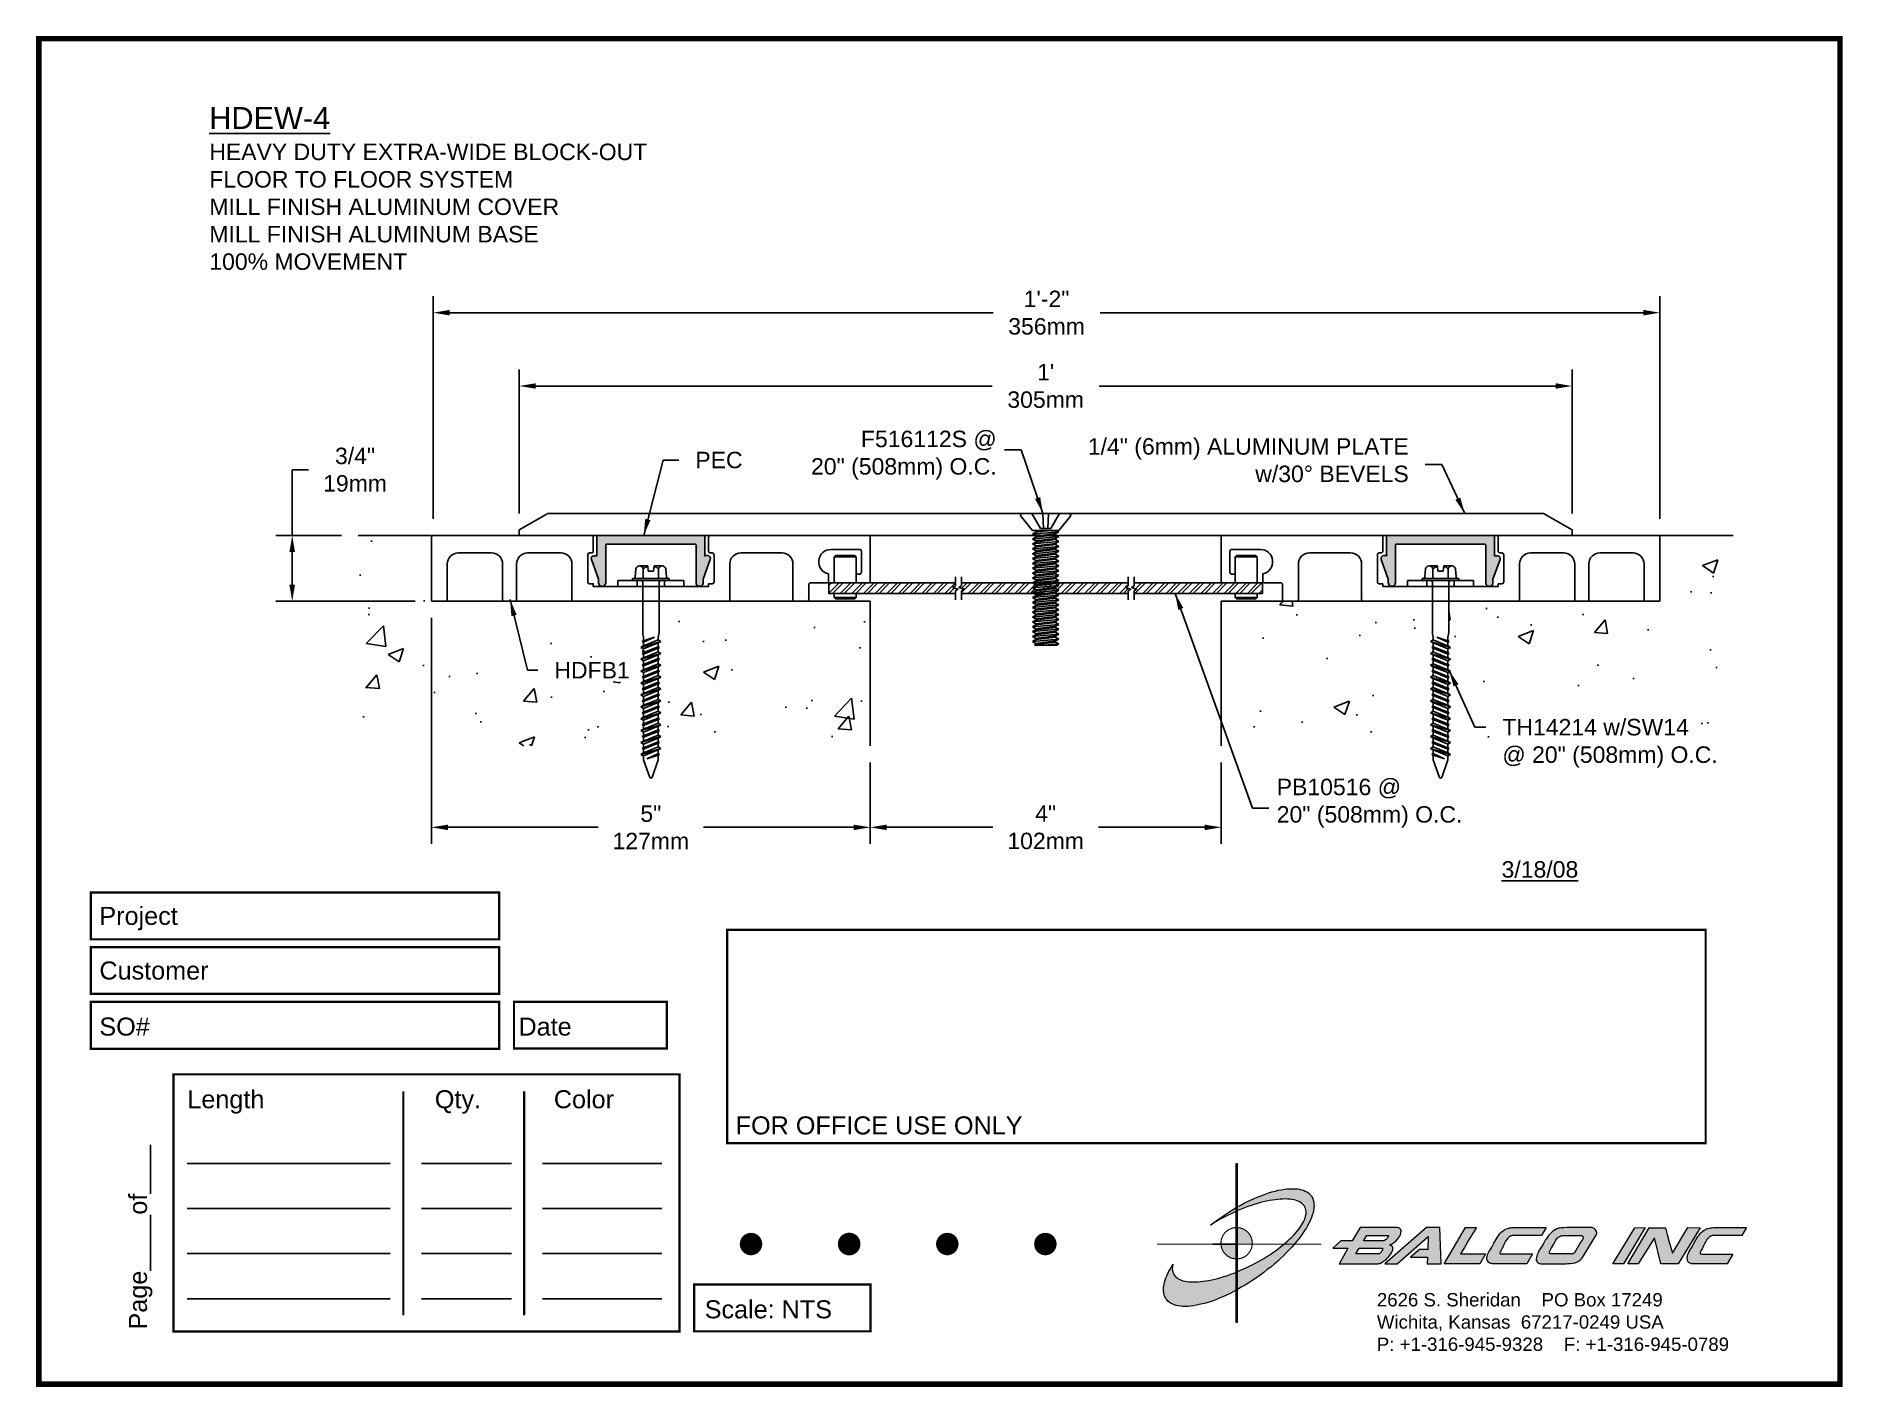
# Paper-space layout 'Layout1' of a CAD drawing. Header units: inches. Extents: x 0 to 10, y 0 to 7.5.
# The model-space entities are those that its viewports show. They can reach past a viewport. Long polylines and large blocks are cut down to what shows.
import ezdxf

# ---------------------------------------------------------------- set-up
doc = ezdxf.new("R2010")
doc.units = ezdxf.units.IN
doc.header["$MEASUREMENT"] = 0
doc.linetypes.add('HIDDEN', pattern=[0.375, 0.25, -0.125])
for name, color, linetype in [('Anchors', 4, 'Continuous'), ('Border', 7, 'Continuous'), ('Conditions', 1, 'Continuous'), ('Dimensions', 3, 'Continuous'), ('Fillers', 2, 'Continuous'), ('Metals', 7, 'Continuous'), ('Text', 2, 'Continuous')]:
    doc.layers.add(name, color=color, linetype=linetype)
doc.styles.add('Arial', font='ARIAL.TTF')
doc.dimstyles.new('Arial', dxfattribs={"dimtxt": 0.1875, "dimasz": 0.1875, "dimexe": 0.1875, "dimexo": 0.1875, "dimgap": 0.1875, "dimtad": 0, "dimtih": 1, "dimtoh": 1, "dimdec": 4, "dimzin": 0, "dimdsep": 46, "dimlunit": 4, "dimtxsty": 'Arial', "dimcen": 0.1875, "dimadec": 0, "dimazin": 0, "dimtfac": 1, "dimtdec": 4, "dimtofl": 0, "dimtmove": 0, "dimatfit": 3, "dimfxl": 0, "dimfrac": 2, "dimtolj": 1, "dimtzin": 0, "dimarcsym": 0})

psp = doc.layouts.get("Layout1")

# ---------------------------------------------------------------- texts
at = {"layer": 'Text', "insert": (8.115, 2.854), "char_height": 0.09127, "attachment_point": 4, "style": 'Arial'}
psp.add_mtext('{\\L3/18/08}', dxfattribs=at)

msp = doc.modelspace()

# ---------------------------------------------------------------- texts
at = {"layer": 'Text', "insert": (-1.78817, 6.61302), "char_height": 0.25, "width": 5.5, "attachment_point": 1, "style": 'Arial'}
msp.add_mtext('{\\LHDEW-4\\P\\H0.75x;\\lHEAVY DUTY EXTRA-WIDE BLOCK-OUT\\PFLOOR TO FLOOR SYSTEM\\PMILL FINISH ALUMINUM COVER\\PMILL FINISH ALUMINUM BASE\\P100% MOVEMENT}', dxfattribs=at)
at = {"layer": 'Text', "char_height": 0.1875, "style": 'Arial'}
for s, insert, attachment_point in [('F516112S @\\P20" (508mm) O.C.', (7.18583, 2.64756), 6), ('\\A1;PEC', (3.75112, 2.68564), 1), ('\\A1;1/4" (6mm) ALUMINUM PLATE\\Pw/30%%D BEVELS', (11.88249, 2.58913), 6), ('\\A1;HDFB1', (2.14516, 0.29091), 1), ('\\A1;TH14214 w/SW14\\P@ 20" (508mm) O.C.', (12.94904, -0.35826), 1), ('PB10516 @\\P20" (508mm) O.C.', (10.37759, -1.31737), 4)]:
    msp.add_mtext(s, dxfattribs=dict(at, insert=insert, attachment_point=attachment_point))

# ---------------------------------------------------------------- blocks, each defined once
blk = doc.blocks.new('CADlogo')
h = blk.add_hatch(color=256)
h.paths.add_polyline_path([(0.918, 1.81), (0.909, 1.81), (0.909, 1.322), (0.918, 1.327)])
h.paths.add_polyline_path([(0.918, 1.285), (0.909, 1.281), (0.909, 1.1), (0.918, 1.1)])
h.paths.add_polyline_path([(0.918, 0.917), (0.909, 0.917), (0.909, 0.762), (0.909, 0.753), (0.91, 0.753), (0.918, 0.753)])
h.paths.add_polyline_path([(0.918, 1.091), (0.918, 1.1), (0.91, 1.1), (0.909, 1.1), (0.909, 0.917), (0.918, 0.917), (0.918, 0.919), (0.915, 0.919)])
h.paths.add_polyline_path([(0.918, 0.412), (0.909, 0.407), (0.909, 0.049), (0.918, 0.049)])
h.paths.add_polyline_path([(0.918, 0.753), (0.909, 0.753), (0.909, 0.606), (0.918, 0.609)])
h.paths.add_polyline_path([(0.918, 0.609), (0.909, 0.606), (0.909, 0.407), (0.918, 0.412)])
h.paths.add_polyline_path([(0.918, 1.327), (0.909, 1.322), (0.909, 1.281), (0.918, 1.285)])
h = blk.add_hatch(color=175)
h.paths.add_polyline_path([(0.574, 0.51), (0.543, 0.506), (0.514, 0.502), (0.487, 0.499), (0.459, 0.499), (0.432, 0.497), (0.406, 0.499), (0.382, 0.5), (0.36, 0.502), (0.338, 0.508), (0.318, 0.511), (0.298, 0.519), (0.282, 0.526), (0.265, 0.533), (0.252, 0.543), (0.24, 0.553), (0.234, 0.559), (0.229, 0.564), (0.22, 0.577), (0.212, 0.592), (0.205, 0.607), (0.203, 0.616), (0.201, 0.627), (0.199, 0.643), (0.201, 0.66), (0.201, 0.671), (0.205, 0.682), (0.207, 0.694), (0.19, 0.667), (0.176, 0.641), (0.161, 0.616), (0.148, 0.59), (0.137, 0.566), (0.128, 0.543), (0.119, 0.519), (0.113, 0.495), (0.108, 0.473), (0.104, 0.451), (0.103, 0.44), (0.103, 0.429), (0.101, 0.409), (0.103, 0.391), (0.104, 0.38), (0.106, 0.371), (0.11, 0.352), (0.115, 0.336), (0.124, 0.318), (0.13, 0.31), (0.135, 0.301), (0.143, 0.294), (0.15, 0.286), (0.165, 0.274), (0.181, 0.263), (0.199, 0.254), (0.22, 0.244), (0.242, 0.237), (0.263, 0.232), (0.289, 0.228), (0.315, 0.226), (0.342, 0.226), (0.371, 0.226), (0.402, 0.23), (0.434, 0.233), (0.467, 0.239), (0.499, 0.246), (0.534, 0.254), (0.571, 0.263), (0.606, 0.275), (0.644, 0.286), (0.682, 0.301), (0.721, 0.318), (0.759, 0.334), (0.799, 0.352), (0.841, 0.371), (0.882, 0.393), (0.909, 0.407), (0.909, 0.606), (0.884, 0.596), (0.847, 0.583), (0.81, 0.57), (0.774, 0.559), (0.739, 0.548), (0.704, 0.537), (0.671, 0.53), (0.638, 0.522), (0.606, 0.515)])
h.paths.add_polyline_path([(1.18, 0.738), (1.109, 0.698), (1.034, 0.661), (0.957, 0.627), (0.918, 0.609), (0.918, 0.412), (0.924, 0.414), (0.964, 0.438), (1.006, 0.462), (1.05, 0.489), (1.092, 0.517), (1.134, 0.544), (1.174, 0.574), (1.215, 0.603), (1.253, 0.634), (1.291, 0.663), (1.328, 0.694), (1.365, 0.725), (1.399, 0.757), (1.432, 0.788), (1.463, 0.819), (1.494, 0.85), (1.524, 0.883), (1.554, 0.917), (1.44, 0.917), (1.429, 0.908), (1.401, 0.886), (1.374, 0.864), (1.343, 0.842), (1.312, 0.822), (1.28, 0.8), (1.248, 0.778), (1.215, 0.758)])
h.paths.add_polyline_path([(1.769, 1.382), (1.767, 1.393), (1.763, 1.404), (1.758, 1.422), (1.749, 1.441), (1.743, 1.45), (1.738, 1.457), (1.73, 1.464), (1.725, 1.472), (1.709, 1.485), (1.692, 1.496), (1.674, 1.506), (1.654, 1.514), (1.632, 1.521), (1.61, 1.527), (1.584, 1.53), (1.559, 1.532), (1.531, 1.532), (1.502, 1.532), (1.471, 1.53), (1.44, 1.527), (1.407, 1.521), (1.374, 1.514), (1.339, 1.505), (1.304, 1.496), (1.268, 1.485), (1.229, 1.472), (1.191, 1.457), (1.152, 1.442), (1.114, 1.426), (1.074, 1.408), (1.034, 1.388), (0.991, 1.367), (0.951, 1.346), (0.918, 1.327), (0.918, 1.285), (0.926, 1.289), (0.964, 1.305), (1.001, 1.32), (1.037, 1.333), (1.074, 1.346), (1.109, 1.356), (1.143, 1.367), (1.178, 1.378), (1.213, 1.386), (1.246, 1.393), (1.277, 1.4), (1.31, 1.406), (1.339, 1.41), (1.368, 1.413), (1.398, 1.417), (1.425, 1.417), (1.452, 1.419), (1.476, 1.417), (1.502, 1.415), (1.524, 1.413), (1.546, 1.408), (1.566, 1.404), (1.584, 1.397), (1.602, 1.389), (1.617, 1.382), (1.632, 1.373), (1.644, 1.362), (1.65, 1.356), (1.655, 1.351), (1.665, 1.338), (1.672, 1.325), (1.677, 1.309), (1.681, 1.294), (1.683, 1.278), (1.683, 1.261), (1.683, 1.252), (1.681, 1.243), (1.677, 1.225), (1.672, 1.207), (1.665, 1.186), (1.655, 1.166), (1.644, 1.146), (1.632, 1.126), (1.619, 1.106), (1.602, 1.084), (1.586, 1.062), (1.568, 1.04), (1.548, 1.018), (1.527, 0.996), (1.504, 0.974), (1.48, 0.952), (1.456, 0.93), (1.44, 0.917), (1.554, 0.917), (1.579, 0.945), (1.602, 0.976), (1.626, 1.007), (1.648, 1.038), (1.668, 1.067), (1.687, 1.097), (1.703, 1.128), (1.719, 1.155), (1.732, 1.185), (1.743, 1.212), (1.752, 1.239), (1.758, 1.252), (1.762, 1.265), (1.767, 1.291), (1.771, 1.314), (1.771, 1.327), (1.773, 1.338), (1.771, 1.362), (1.771, 1.373)])
h.paths.add_polyline_path([(0.867, 1.296), (0.825, 1.271), (0.781, 1.243), (0.741, 1.214), (0.701, 1.186), (0.66, 1.157), (0.622, 1.128), (0.675, 1.161), (0.732, 1.194), (0.79, 1.225), (0.82, 1.239), (0.851, 1.254), (0.909, 1.281), (0.909, 1.322)])
h = blk.add_hatch(color=256)
h.paths.add_polyline_path([(1.074, 0.991), (1.07, 1.001), (1.065, 1.011), (1.059, 1.021), (1.053, 1.03), (1.046, 1.038), (1.039, 1.047), (1.031, 1.054), (1.022, 1.062), (1.014, 1.068), (1.004, 1.074), (0.995, 1.08), (0.985, 1.085), (0.975, 1.089), (0.964, 1.093), (0.954, 1.096), (0.943, 1.098), (0.932, 1.099), (0.921, 1.1), (0.918, 1.1), (0.918, 0.917), (0.94, 0.917), (1.086, 0.917), (1.087, 0.927), (1.086, 0.938), (1.085, 0.949), (1.083, 0.96), (1.081, 0.97), (1.078, 0.981)])
h.paths.add_polyline_path([(0.909, 0.917), (0.739, 0.917), (0.74, 0.91), (0.741, 0.899), (0.743, 0.888), (0.746, 0.878), (0.75, 0.867), (0.754, 0.857), (0.758, 0.847), (0.764, 0.837), (0.77, 0.828), (0.776, 0.819), (0.783, 0.811), (0.791, 0.803), (0.799, 0.795), (0.808, 0.788), (0.817, 0.782), (0.826, 0.776), (0.836, 0.771), (0.846, 0.766), (0.856, 0.762), (0.867, 0.759), (0.877, 0.757), (0.888, 0.755), (0.899, 0.753), (0.909, 0.753)])
h.paths.add_polyline_path([(0.918, 1.1), (0.91, 1.1), (0.909, 1.1), (0.909, 0.917), (0.918, 0.917)])
h = blk.add_hatch(color=256)
h.paths.add_polyline_path([(2.148, 0.874), (2.098, 0.784), (2.049, 0.7), (2.484, 0.7), (2.491, 0.702), (2.501, 0.703), (2.508, 0.705), (2.512, 0.707), (2.517, 0.711), (2.532, 0.72), (2.546, 0.729), (2.554, 0.735), (2.563, 0.74), (2.572, 0.747), (2.581, 0.757), (2.59, 0.768), (2.599, 0.777), (2.616, 0.799), (2.623, 0.811), (2.63, 0.822), (2.636, 0.833), (2.641, 0.844), (2.645, 0.855), (2.647, 0.864), (2.647, 0.879), (2.645, 0.883), (2.641, 0.886), (2.638, 0.892), (2.629, 0.899), (2.619, 0.905), (2.612, 0.91), (2.64, 0.921), (2.658, 0.936), (2.669, 0.943), (2.678, 0.95), (2.694, 0.967), (2.702, 0.976), (2.709, 0.985), (2.716, 0.994), (2.722, 1.005), (2.727, 1.014), (2.731, 1.025), (2.735, 1.038), (2.736, 1.049), (2.738, 1.062), (2.738, 1.073), (2.733, 1.082), (2.727, 1.088), (2.72, 1.093), (2.713, 1.097), (2.704, 1.099), (2.694, 1.1), (2.685, 1.102), (2.674, 1.102), (2.285, 1.102), (2.195, 0.952), (2.069, 0.952), (1.981, 0.874)])
h.paths.add_polyline_path([(2.274, 0.874), (2.53, 0.874), (2.534, 0.865), (2.532, 0.852), (2.524, 0.841), (2.515, 0.828), (2.505, 0.815), (2.493, 0.81), (2.49, 0.808), (2.235, 0.808)], flags=16)
h.paths.add_polyline_path([(2.321, 0.952), (2.356, 1.014), (2.587, 1.014), (2.592, 1.014), (2.597, 1.014), (2.597, 1.003), (2.59, 0.991), (2.583, 0.98), (2.569, 0.966), (2.555, 0.958), (2.546, 0.952), (2.535, 0.952)], flags=16)
h.paths.add_polyline_path([(3.04, 1.002), (3.036, 0.859), (2.941, 0.859), (2.844, 0.773), (3.031, 0.773), (3.027, 0.7), (3.181, 0.7), (3.168, 1.102), (3.02, 1.102), (2.557, 0.7), (2.694, 0.7)])
h.paths.add_polyline_path([(3.214, 0.7), (3.611, 0.7), (3.675, 0.808), (3.397, 0.808), (3.441, 0.881), (3.483, 0.952), (3.574, 1.102), (3.454, 1.102)])
h.paths.add_polyline_path([(3.788, 0.965), (3.766, 0.927), (3.743, 0.885), (3.721, 0.846), (3.71, 0.83), (3.702, 0.811), (3.697, 0.795), (3.693, 0.778), (3.691, 0.769), (3.691, 0.76), (3.691, 0.749), (3.693, 0.74), (3.7, 0.727), (3.708, 0.716), (3.711, 0.714), (3.724, 0.705), (3.733, 0.702), (3.744, 0.702), (3.757, 0.7), (3.774, 0.7), (4.134, 0.7), (4.196, 0.808), (3.854, 0.808), (3.841, 0.808), (3.833, 0.816), (3.836, 0.826), (3.843, 0.841), (3.856, 0.864), (3.869, 0.892), (3.883, 0.921), (3.898, 0.949), (3.914, 0.972), (3.924, 0.983), (3.931, 0.992), (3.943, 1.002), (3.954, 1.008), (3.969, 1.011), (4.297, 1.011), (4.346, 1.102), (4.238, 1.102), (4.15, 1.102), (4.075, 1.1), (3.997, 1.102), (3.982, 1.1), (3.968, 1.1), (3.955, 1.099), (3.942, 1.097), (3.92, 1.089), (3.9, 1.082), (3.889, 1.078), (3.88, 1.073), (3.863, 1.062), (3.849, 1.049), (3.834, 1.035), (3.821, 1.018), (3.81, 1.002), (3.799, 0.983)])
h.paths.add_polyline_path([(4.509, 1.097), (4.496, 1.095), (4.485, 1.093), (4.476, 1.089), (4.465, 1.086), (4.447, 1.077), (4.43, 1.066), (4.421, 1.06), (4.414, 1.055), (4.399, 1.04), (4.386, 1.025), (4.372, 1.011), (4.361, 0.994), (4.35, 0.976), (4.337, 0.96), (4.317, 0.923), (4.297, 0.888), (4.275, 0.855), (4.26, 0.828), (4.255, 0.813), (4.247, 0.799), (4.244, 0.784), (4.242, 0.777), (4.24, 0.769), (4.238, 0.753), (4.238, 0.735), (4.246, 0.722), (4.251, 0.714), (4.253, 0.713), (4.257, 0.711), (4.262, 0.705), (4.269, 0.703), (4.278, 0.702), (4.289, 0.7), (4.564, 0.7), (4.571, 0.7), (4.584, 0.702), (4.613, 0.703), (4.648, 0.707), (4.664, 0.709), (4.677, 0.713), (4.686, 0.716), (4.694, 0.722), (4.705, 0.727), (4.717, 0.735), (4.73, 0.744), (4.741, 0.755), (4.752, 0.769), (4.781, 0.815), (4.833, 0.903), (4.906, 1.025), (4.908, 1.035), (4.908, 1.046), (4.906, 1.051), (4.906, 1.057), (4.9, 1.069), (4.893, 1.08), (4.889, 1.082), (4.888, 1.086), (4.88, 1.089), (4.873, 1.093), (4.866, 1.097), (4.856, 1.1), (4.846, 1.1), (4.844, 1.1), (4.73, 1.1), (4.626, 1.1), (4.58, 1.1), (4.542, 1.099), (4.524, 1.099)])
h.paths.add_polyline_path([(4.527, 1.011), (4.54, 1.011), (4.745, 1.011), (4.752, 1.003), (4.758, 0.998), (4.758, 0.985), (4.756, 0.98), (4.754, 0.974), (4.749, 0.965), (4.743, 0.956), (4.734, 0.941), (4.663, 0.821), (4.648, 0.812), (4.639, 0.81), (4.633, 0.808), (4.622, 0.808), (4.61, 0.808), (4.416, 0.808), (4.398, 0.808), (4.39, 0.813), (4.387, 0.813), (4.385, 0.819), (4.378, 0.825), (4.385, 0.832), (4.408, 0.877), (4.428, 0.914), (4.447, 0.945), (4.454, 0.96), (4.461, 0.971), (4.474, 0.986), (4.487, 0.996), (4.496, 1.002), (4.508, 1.009), (4.516, 1.009)], flags=16)
h.paths.add_polyline_path([(5.089, 0.698), (5.206, 0.698), (5.445, 1.1), (5.33, 1.099)])
h.paths.add_polyline_path([(5.489, 1.099), (5.252, 0.698), (5.37, 0.698), (5.548, 0.987), (5.621, 0.698), (5.811, 0.698), (6.055, 1.099), (5.919, 1.1), (5.749, 0.817), (5.709, 0.954), (5.691, 1.024), (5.672, 1.099)])
h.paths.add_polyline_path([(6.086, 1.06), (6.069, 1.047), (6.056, 1.035), (6.044, 1.018), (6.031, 1.002), (6.02, 0.983), (6.009, 0.965), (5.987, 0.925), (5.965, 0.885), (5.941, 0.846), (5.932, 0.828), (5.923, 0.811), (5.917, 0.795), (5.914, 0.778), (5.912, 0.769), (5.912, 0.758), (5.914, 0.749), (5.916, 0.738), (5.921, 0.725), (5.928, 0.716), (5.936, 0.709), (5.945, 0.705), (5.954, 0.702), (5.965, 0.7), (5.98, 0.7), (5.994, 0.7), (6.355, 0.7), (6.419, 0.806), (6.073, 0.806), (6.056, 0.811), (6.056, 0.821), (6.056, 0.826), (6.064, 0.841), (6.077, 0.864), (6.089, 0.892), (6.104, 0.919), (6.119, 0.947), (6.135, 0.972), (6.144, 0.983), (6.153, 0.992), (6.163, 1), (6.166, 1.003), (6.172, 1.005), (6.178, 1.008), (6.19, 1.011), (6.517, 1.011), (6.569, 1.1), (6.459, 1.102), (6.373, 1.1), (6.296, 1.1), (6.217, 1.1), (6.203, 1.1), (6.19, 1.099), (6.175, 1.099), (6.164, 1.095), (6.141, 1.089), (6.12, 1.082), (6.111, 1.077), (6.102, 1.073)])
blk.add_hatch(color=256).paths.add_polyline_path([(0.918, 0.609), (0.909, 0.606), (0.909, 0.407), (0.918, 0.412)])
for q in [(0.65, 0.917), (0.909, 0.648)]:
    blk.add_line((0.909, 0.917), q)
at = {"color": 7, "lineweight": 0}
for points in [[(0.909, 1.81), (0.918, 1.81), (0.918, 0.049), (0.909, 0.049), (0.909, 1.81)], [(2.738, 1.073), (2.733, 1.082), (2.727, 1.088), (2.72, 1.093), (2.713, 1.097), (2.704, 1.099), (2.694, 1.1), (2.685, 1.102), (2.674, 1.102), (2.285, 1.102), (2.195, 0.952), (2.069, 0.952), (1.981, 0.874), (2.148, 0.874), (2.098, 0.784), (2.049, 0.7), (2.484, 0.7), (2.491, 0.702), (2.501, 0.703), (2.508, 0.705), (2.512, 0.707), (2.517, 0.711), (2.532, 0.72), (2.546, 0.729), (2.554, 0.735), (2.563, 0.74), (2.572, 0.747), (2.581, 0.757), (2.59, 0.768), (2.599, 0.777), (2.616, 0.799), (2.623, 0.811), (2.63, 0.822), (2.636, 0.833), (2.641, 0.844), (2.645, 0.855), (2.647, 0.864), (2.647, 0.874), (2.647, 0.879), (2.645, 0.883), (2.641, 0.886), (2.638, 0.892), (2.629, 0.899), (2.619, 0.905), (2.612, 0.91), (2.64, 0.921), (2.658, 0.936), (2.669, 0.943), (2.678, 0.95), (2.694, 0.967), (2.702, 0.976), (2.709, 0.985), (2.716, 0.994), (2.722, 1.005), (2.727, 1.014), (2.731, 1.025), (2.735, 1.038), (2.736, 1.049), (2.738, 1.062), (2.738, 1.073), (2.738, 1.073)], [(2.587, 0.985), (2.583, 0.98), (2.572, 0.969), (2.565, 0.963), (2.555, 0.958), (2.546, 0.952), (2.535, 0.952), (2.321, 0.952), (2.356, 1.014), (2.587, 1.014), (2.592, 1.014), (2.594, 1.014), (2.596, 1.013), (2.597, 1.011), (2.597, 1.005), (2.596, 1), (2.59, 0.991), (2.587, 0.985), (2.587, 0.985)], [(3.027, 0.7), (3.181, 0.7), (3.168, 1.102), (3.02, 1.102), (2.557, 0.7), (2.694, 0.7), (3.04, 1.002), (3.036, 0.859), (3.038, 0.859), (2.941, 0.859), (2.844, 0.773), (3.031, 0.773), (3.027, 0.7), (3.027, 0.7)], [(3.214, 0.7), (3.454, 1.102), (3.574, 1.102), (3.483, 0.952), (3.441, 0.881), (3.397, 0.808), (3.675, 0.808), (3.611, 0.7), (3.214, 0.7), (3.214, 0.7)], [(3.969, 1.011), (3.96, 1.009), (3.955, 1.007), (3.949, 1.005), (3.946, 1.003), (3.94, 1), (3.931, 0.992), (3.924, 0.983), (3.914, 0.972), (3.898, 0.949), (3.883, 0.921), (3.869, 0.892), (3.856, 0.864), (3.843, 0.841), (3.836, 0.826), (3.834, 0.821), (3.834, 0.817), (3.836, 0.813), (3.839, 0.81), (3.847, 0.808), (3.854, 0.808), (4.196, 0.808), (4.134, 0.7), (3.774, 0.7), (3.757, 0.7), (3.744, 0.702), (3.733, 0.702), (3.724, 0.705), (3.715, 0.711), (3.711, 0.713), (3.708, 0.716), (3.7, 0.727), (3.693, 0.74), (3.691, 0.749), (3.691, 0.76), (3.691, 0.769), (3.693, 0.778), (3.697, 0.795), (3.702, 0.811), (3.71, 0.83), (3.721, 0.846), (3.743, 0.885), (3.766, 0.927), (3.788, 0.965), (3.799, 0.983), (3.81, 1.002), (3.821, 1.018), (3.834, 1.035), (3.849, 1.049), (3.863, 1.062), (3.88, 1.073), (3.889, 1.078), (3.9, 1.082), (3.92, 1.089), (3.942, 1.097), (3.955, 1.099), (3.968, 1.1), (3.982, 1.1), (3.997, 1.102), (4.075, 1.1), (4.15, 1.102), (4.238, 1.102), (4.346, 1.102), (4.297, 1.011), (3.969, 1.011), (3.969, 1.011)], [(4.846, 1.1), (4.844, 1.1), (4.73, 1.1), (4.626, 1.1), (4.58, 1.1), (4.542, 1.099), (4.524, 1.099), (4.509, 1.097), (4.496, 1.095), (4.485, 1.093), (4.476, 1.089), (4.465, 1.086), (4.447, 1.077), (4.43, 1.066), (4.421, 1.06), (4.414, 1.055), (4.399, 1.04), (4.386, 1.025), (4.372, 1.011), (4.361, 0.994), (4.35, 0.976), (4.337, 0.96), (4.317, 0.923), (4.297, 0.888), (4.275, 0.855), (4.26, 0.828), (4.255, 0.813), (4.247, 0.799), (4.244, 0.784), (4.242, 0.777), (4.24, 0.769), (4.238, 0.753), (4.238, 0.735), (4.246, 0.722), (4.251, 0.714), (4.253, 0.713), (4.257, 0.711), (4.262, 0.705), (4.269, 0.703), (4.278, 0.702), (4.289, 0.7), (4.564, 0.7), (4.571, 0.7), (4.584, 0.702), (4.613, 0.703), (4.648, 0.707), (4.664, 0.709), (4.677, 0.713), (4.686, 0.716), (4.694, 0.722), (4.705, 0.727), (4.717, 0.735), (4.73, 0.744), (4.741, 0.755), (4.752, 0.769), (4.781, 0.815), (4.833, 0.903), (4.906, 1.025), (4.908, 1.035), (4.908, 1.046), (4.906, 1.051), (4.906, 1.057), (4.9, 1.069), (4.897, 1.075), (4.893, 1.08), (4.889, 1.082), (4.888, 1.086), (4.88, 1.089), (4.873, 1.093), (4.866, 1.097), (4.856, 1.1), (4.846, 1.1), (4.846, 1.1)], [(4.734, 0.941), (4.663, 0.821), (4.653, 0.815), (4.646, 0.811), (4.639, 0.81), (4.633, 0.808), (4.622, 0.808), (4.61, 0.808), (4.416, 0.808), (4.403, 0.808), (4.396, 0.81), (4.39, 0.813), (4.388, 0.813), (4.386, 0.815), (4.385, 0.819), (4.383, 0.821), (4.383, 0.826), (4.383, 0.83), (4.385, 0.832), (4.408, 0.877), (4.428, 0.914), (4.447, 0.945), (4.454, 0.96), (4.461, 0.971), (4.471, 0.982), (4.478, 0.989), (4.487, 0.996), (4.496, 1.002), (4.505, 1.007), (4.511, 1.009), (4.516, 1.009), (4.527, 1.011), (4.54, 1.011), (4.743, 1.011), (4.749, 1.007), (4.752, 1.003), (4.756, 1), (4.758, 0.994), (4.758, 0.985), (4.756, 0.98), (4.754, 0.974), (4.749, 0.965), (4.743, 0.956), (4.734, 0.941), (4.734, 0.941)], [(5.089, 0.698), (5.33, 1.099), (5.445, 1.1), (5.206, 0.698), (5.091, 0.698), (5.089, 0.698), (5.089, 0.698)], [(5.811, 0.698), (5.621, 0.698), (5.548, 0.987), (5.37, 0.698), (5.252, 0.698), (5.489, 1.099), (5.672, 1.099), (5.691, 1.024), (5.709, 0.954), (5.749, 0.817), (5.919, 1.1), (6.055, 1.099), (5.811, 0.698), (5.811, 0.698)], [(6.19, 1.011), (6.181, 1.009), (6.175, 1.007), (6.172, 1.005), (6.166, 1.003), (6.163, 1), (6.153, 0.992), (6.144, 0.983), (6.135, 0.972), (6.119, 0.947), (6.104, 0.919), (6.089, 0.892), (6.077, 0.864), (6.064, 0.841), (6.056, 0.826), (6.056, 0.821), (6.056, 0.815), (6.058, 0.811), (6.062, 0.81), (6.067, 0.808), (6.077, 0.806), (6.419, 0.806), (6.355, 0.7), (5.994, 0.7), (5.98, 0.7), (5.965, 0.7), (5.954, 0.702), (5.945, 0.705), (5.936, 0.709), (5.932, 0.713), (5.928, 0.716), (5.921, 0.725), (5.916, 0.738), (5.914, 0.749), (5.912, 0.758), (5.912, 0.769), (5.914, 0.778), (5.917, 0.795), (5.923, 0.811), (5.932, 0.828), (5.941, 0.846), (5.965, 0.885), (5.987, 0.925), (6.009, 0.965), (6.02, 0.983), (6.031, 1.002), (6.044, 1.018), (6.056, 1.035), (6.069, 1.047), (6.086, 1.06), (6.102, 1.073), (6.111, 1.077), (6.12, 1.082), (6.141, 1.089), (6.164, 1.095), (6.175, 1.099), (6.19, 1.099), (6.203, 1.1), (6.217, 1.1), (6.296, 1.1), (6.373, 1.1), (6.459, 1.102), (6.569, 1.1), (6.517, 1.011), (6.19, 1.011), (6.19, 1.011)], [(2.484, 0.808), (2.235, 0.808), (2.274, 0.874), (2.524, 0.874), (2.53, 0.872), (2.532, 0.87), (2.533, 0.866), (2.533, 0.863), (2.532, 0.852), (2.524, 0.841), (2.515, 0.828), (2.506, 0.817), (2.501, 0.813), (2.493, 0.81), (2.49, 0.808), (2.486, 0.808), (2.484, 0.808), (2.484, 0.808)]]:
    blk.add_lwpolyline(points, dxfattribs=at)
at = {"color": 175, "lineweight": 0}
blk.add_lwpolyline([(1.758, 1.422), (1.763, 1.404), (1.767, 1.393), (1.769, 1.382), (1.771, 1.373), (1.771, 1.362), (1.773, 1.338), (1.771, 1.327), (1.771, 1.314), (1.767, 1.291), (1.762, 1.265), (1.758, 1.252), (1.752, 1.239), (1.743, 1.212), (1.732, 1.185), (1.719, 1.155), (1.703, 1.128), (1.687, 1.097), (1.668, 1.067), (1.648, 1.038), (1.626, 1.007), (1.602, 0.976), (1.579, 0.945), (1.551, 0.914), (1.524, 0.883), (1.494, 0.85), (1.463, 0.819), (1.432, 0.788), (1.399, 0.757), (1.365, 0.725), (1.328, 0.694), (1.291, 0.663), (1.253, 0.634), (1.215, 0.603), (1.174, 0.574), (1.134, 0.544), (1.092, 0.517), (1.05, 0.489), (1.006, 0.462), (0.964, 0.438), (0.924, 0.414), (0.882, 0.393), (0.841, 0.371), (0.799, 0.352), (0.759, 0.334), (0.721, 0.318), (0.682, 0.301), (0.644, 0.286), (0.606, 0.275), (0.571, 0.263), (0.534, 0.254), (0.499, 0.246), (0.467, 0.239), (0.434, 0.233), (0.402, 0.23), (0.371, 0.226), (0.342, 0.226), (0.315, 0.226), (0.289, 0.228), (0.263, 0.232), (0.242, 0.237), (0.22, 0.244), (0.199, 0.254), (0.181, 0.263), (0.165, 0.274), (0.15, 0.286), (0.143, 0.294), (0.135, 0.301), (0.13, 0.31), (0.124, 0.318), (0.115, 0.336), (0.11, 0.352), (0.106, 0.371), (0.104, 0.38), (0.103, 0.391), (0.101, 0.409), (0.103, 0.429), (0.103, 0.44), (0.104, 0.451), (0.108, 0.473), (0.113, 0.495), (0.119, 0.519), (0.128, 0.543), (0.137, 0.566), (0.148, 0.59), (0.161, 0.616), (0.176, 0.641), (0.19, 0.667), (0.207, 0.694), (0.205, 0.682), (0.201, 0.671), (0.201, 0.66), (0.199, 0.649), (0.199, 0.638), (0.201, 0.627), (0.203, 0.616), (0.205, 0.607), (0.212, 0.592), (0.22, 0.577), (0.229, 0.564), (0.234, 0.559), (0.24, 0.553), (0.252, 0.543), (0.265, 0.533), (0.282, 0.526), (0.298, 0.519), (0.318, 0.511), (0.338, 0.508), (0.36, 0.502), (0.382, 0.5), (0.406, 0.499), (0.432, 0.497), (0.459, 0.499), (0.487, 0.499), (0.514, 0.502), (0.543, 0.506), (0.574, 0.51), (0.606, 0.515), (0.638, 0.522), (0.671, 0.53), (0.704, 0.537), (0.739, 0.548), (0.774, 0.559), (0.81, 0.57), (0.847, 0.583), (0.884, 0.596), (0.92, 0.61), (0.957, 0.627), (1.034, 0.661), (1.109, 0.698), (1.18, 0.738), (1.215, 0.758), (1.248, 0.778), (1.28, 0.8), (1.312, 0.822), (1.343, 0.842), (1.374, 0.864), (1.401, 0.886), (1.429, 0.908), (1.456, 0.93), (1.48, 0.952), (1.504, 0.974), (1.527, 0.996), (1.548, 1.018), (1.568, 1.04), (1.586, 1.062), (1.602, 1.084), (1.619, 1.106), (1.632, 1.126), (1.644, 1.146), (1.655, 1.166), (1.665, 1.186), (1.672, 1.207), (1.677, 1.225), (1.681, 1.243), (1.683, 1.252), (1.683, 1.261), (1.683, 1.278), (1.681, 1.294), (1.677, 1.309), (1.672, 1.325), (1.665, 1.338), (1.655, 1.351), (1.65, 1.356), (1.644, 1.362), (1.632, 1.373), (1.617, 1.382), (1.602, 1.389), (1.584, 1.397), (1.566, 1.404), (1.546, 1.408), (1.524, 1.413), (1.502, 1.415), (1.476, 1.417), (1.452, 1.419), (1.425, 1.417), (1.398, 1.417), (1.368, 1.413), (1.339, 1.41), (1.31, 1.406), (1.277, 1.4), (1.246, 1.393), (1.213, 1.386), (1.178, 1.378), (1.143, 1.367), (1.109, 1.356), (1.074, 1.346), (1.037, 1.333), (1.001, 1.32), (0.964, 1.305), (0.926, 1.289), (0.851, 1.254), (0.82, 1.239), (0.79, 1.225), (0.732, 1.194), (0.675, 1.161), (0.622, 1.128), (0.66, 1.157), (0.701, 1.186), (0.741, 1.214), (0.781, 1.243), (0.825, 1.271), (0.867, 1.296), (0.909, 1.322), (0.951, 1.346), (0.991, 1.367), (1.034, 1.388), (1.074, 1.408), (1.114, 1.426), (1.152, 1.442), (1.191, 1.457), (1.229, 1.472), (1.268, 1.485), (1.304, 1.496), (1.339, 1.505), (1.374, 1.514), (1.407, 1.521), (1.44, 1.527), (1.471, 1.53), (1.502, 1.532), (1.531, 1.532), (1.559, 1.532), (1.584, 1.53), (1.61, 1.527), (1.632, 1.521), (1.654, 1.514), (1.674, 1.506), (1.692, 1.496), (1.709, 1.485), (1.725, 1.472), (1.73, 1.464), (1.738, 1.457), (1.743, 1.45), (1.749, 1.441), (1.758, 1.422), (1.758, 1.422)], dxfattribs=at)
at = {"color": 7, "lineweight": 0, "const_width": 0.0128}
blk.add_lwpolyline([(1.087, 0.927), (1.086, 0.938), (1.085, 0.949), (1.083, 0.96), (1.081, 0.97), (1.078, 0.981), (1.074, 0.991), (1.07, 1.001), (1.065, 1.011), (1.059, 1.021), (1.053, 1.03), (1.046, 1.038), (1.039, 1.047), (1.031, 1.054), (1.022, 1.062), (1.014, 1.068), (1.004, 1.074), (0.995, 1.08), (0.985, 1.085), (0.975, 1.089), (0.964, 1.093), (0.954, 1.096), (0.943, 1.098), (0.932, 1.099), (0.921, 1.1), (0.91, 1.1), (0.899, 1.1), (0.888, 1.099), (0.877, 1.097), (0.867, 1.094), (0.856, 1.091), (0.846, 1.087), (0.836, 1.082), (0.826, 1.077), (0.817, 1.071), (0.808, 1.065), (0.799, 1.058), (0.791, 1.05), (0.783, 1.043), (0.776, 1.034), (0.77, 1.025), (0.764, 1.016), (0.758, 1.006), (0.754, 0.996), (0.75, 0.986), (0.746, 0.976), (0.743, 0.965), (0.741, 0.954), (0.74, 0.943), (0.739, 0.932), (0.739, 0.921), (0.74, 0.91), (0.741, 0.899), (0.743, 0.888), (0.746, 0.878), (0.75, 0.867), (0.754, 0.857), (0.758, 0.847), (0.764, 0.837), (0.77, 0.828), (0.776, 0.819), (0.783, 0.811), (0.791, 0.803), (0.799, 0.795), (0.808, 0.788), (0.817, 0.782), (0.826, 0.776), (0.836, 0.771), (0.846, 0.766), (0.856, 0.762), (0.867, 0.759), (0.877, 0.757), (0.888, 0.755), (0.899, 0.753), (0.91, 0.753), (0.921, 0.753), (0.932, 0.754), (0.943, 0.756), (0.954, 0.758), (0.964, 0.761), (0.975, 0.764), (0.985, 0.769), (0.995, 0.773), (1.004, 0.779), (1.014, 0.785), (1.022, 0.792), (1.031, 0.799), (1.039, 0.807), (1.046, 0.815), (1.053, 0.824), (1.059, 0.833), (1.065, 0.842), (1.07, 0.852), (1.074, 0.862), (1.078, 0.872), (1.081, 0.883), (1.083, 0.894), (1.085, 0.905), (1.086, 0.916), (1.087, 0.927)], dxfattribs=at)
at = {"color": 7, "lineweight": 0}
blk.add_lwpolyline([(1.853, 0.917, 0.0091, 0.0091, 0), (0.029, 0.917, 0.00366, 0.00366, 0), (0.029, 0.917, 0.00366, 0.00366, 0)], format="xyseb", dxfattribs=at)
blk = doc.blocks.new('ACADlogo')
blk.add_blockref('CADlogo', (-0.011, 7.152))
blk = doc.blocks.new('ejcnosingdetailsheet')
at = {"layer": 'Border', "color": 253}
for p, q in [((0.823, 1.224), (1.95, 1.224)), ((2.122, 1.224), (2.622, 1.224)), ((2.794, 1.224), (3.457, 1.224)), ((0.823, 0.974), (1.95, 0.974)), ((2.122, 0.974), (2.622, 0.974)), ((2.794, 0.974), (3.457, 0.974)), ((0.823, 0.724), (1.95, 0.724)), ((2.122, 0.724), (2.622, 0.724)), ((2.794, 0.724), (3.457, 0.724)), ((0.823, 0.474), (1.95, 0.474)), ((2.122, 0.474), (2.622, 0.474)), ((2.794, 0.474), (3.457, 0.474))]:
    blk.add_line(p, q, dxfattribs=at)
at = {"layer": 'Border'}
for points, const_width in [([(0, 7.461), (9.993, 7.461), (9.993, 0), (0, 0)], 0.03), ([(0.289, 2.727), (2.554, 2.727), (2.554, 2.467), (0.289, 2.467)], 0.0125), ([(9.247, 1.336), (3.818, 1.336), (3.818, 2.519), (9.247, 2.519)], 0.0125), ([(0.289, 2.423), (2.554, 2.423), (2.554, 2.164), (0.289, 2.164)], 0.0125), ([(0.289, 2.12), (2.554, 2.12), (2.554, 1.86), (0.289, 1.86)], 0.0125), ([(2.636, 1.861), (2.636, 2.12), (3.484, 2.12), (3.484, 1.861)], 0.0125), ([(3.554, 0.292), (0.747, 0.292), (0.747, 1.718), (3.554, 1.718)], 0.0125), ([(3.635, 0.552), (4.614, 0.552), (4.614, 0.293), (3.635, 0.293)], 0.0125)]:
    blk.add_lwpolyline(points, close=True, dxfattribs=dict(at, const_width=const_width))
at = {"layer": 'Border', "const_width": 0.0125}
for points in [[(2.022, 1.623), (2.022, 0.382)], [(2.693, 1.623), (2.693, 0.382)]]:
    blk.add_lwpolyline(points, dxfattribs=at)
at = {"layer": 'Border', "color": 175, "const_width": 0.0625}
for points in [[(3.92, 0.777, 1), (3.982, 0.777, 1)], [(4.464, 0.777, 1), (4.527, 0.777, 1)], [(5.009, 0.777, 1), (5.071, 0.777, 1)], [(5.553, 0.777, 1), (5.615, 0.777, 1)]]:
    blk.add_lwpolyline(points, format="xyb", close=True, dxfattribs=at)
at = {"layer": 'Border', "xscale": 0.5, "yscale": 0.5, "zscale": 0.5}
blk.add_blockref('ACADlogo', (6.194, -3.258), dxfattribs=at)
at = {"layer": 'Border', "style": 'Arial'}
for s, p in [('Project', (0.336, 2.547)), ('Customer', (0.336, 2.244)), ('SO#', (0.336, 1.933)), ('Date', (2.661, 1.933)), ('Length', (0.824, 1.53)), ('Qty.', (2.197, 1.53)), ('Color', (2.857, 1.53)), ('FOR OFFICE USE ONLY', (3.866, 1.385)), ('Scale: NTS', (3.694, 0.365))]:
    blk.add_text(s, height=0.1, dxfattribs=at).set_placement(p)
blk.add_text('Page%%u        %%uof%%u       ', height=0.1, rotation=90, dxfattribs=at).set_placement((0.6, 0.303))
at = {"layer": 'Border', "insert": (7.423, 0.505), "char_height": 0.074, "width": 2.3438, "attachment_point": 1, "style": 'Arial'}
blk.add_mtext('2626 S. Sheridan    PO Box 17249\\PWichita, Kansas  67217-0249 USA \\PP: +1-316-945-9328    F: +1-316-945-0789', dxfattribs=at)
blk = doc.blocks.new('*D5')
at = {"layer": 'Defpoints', "color": 0}
for p in [(5.744, -0.666), (9.744, -0.666), (9.744, -1.593)]:
    blk.add_point(p, dxfattribs=at)
at = {"layer": 'Dimensions', "color": 0, "lineweight": -2}
for p, q in [((5.744, -0.854), (5.744, -1.781)), ((9.744, -0.854), (9.744, -1.781)), ((5.932, -1.593), (7.143, -1.593)), ((9.557, -1.593), (8.346, -1.593))]:
    blk.add_line(p, q, dxfattribs=at)
at = {"layer": 'Dimensions', "color": 0}
for points in [[(5.932, -1.562), (5.932, -1.625), (5.744, -1.593)], [(9.557, -1.562), (9.557, -1.625), (9.744, -1.593)]]:
    blk.add_solid(points, dxfattribs=at)
at = {"layer": 'Dimensions', "color": 0, "insert": (7.744, -1.593), "char_height": 0.1875, "attachment_point": 5, "style": 'Arial'}
blk.add_mtext('\\A1;4"\\P102mm', dxfattribs=at)
blk = doc.blocks.new('HDFB1')
blk.add_lwpolyline([(-1.82, -18.863), (-1.82, -19.023, 0.414214), (-1.8, -19.043), (-1.778, -19.043, -0.414214), (-1.758, -19.063), (-1.758, -19.373, -0.414214), (-1.778, -19.393), (-1.82, -19.393), (-1.82, -19.423), (-3.135, -19.423), (-3.135, -19.393), (-3.178, -19.393, -0.414214), (-3.198, -19.373), (-3.198, -19.063, -0.414214), (-3.178, -19.043), (-3.155, -19.043, 0.414214), (-3.135, -19.023), (-3.135, -18.863, 0.414214), (-3.155, -18.843), (-4.958, -18.843, 0.414214), (-4.978, -18.863), (-4.978, -19.573, 0.414214), (-4.958, -19.593), (-4.818, -19.593, 0.414214), (-4.798, -19.573), (-4.798, -19.168, -0.414214), (-4.673, -19.043), (-4.293, -19.043, -0.414214), (-4.168, -19.168), (-4.168, -19.573, 0.414214), (-4.148, -19.593), (-4.028, -19.593, 0.414214), (-4.008, -19.573), (-4.008, -19.168, -0.414214), (-3.883, -19.043), (-3.503, -19.043, -0.414214), (-3.378, -19.168), (-3.378, -19.573, 0.414214), (-3.358, -19.593), (-1.598, -19.593, 0.414214), (-1.578, -19.573), (-1.578, -19.168, -0.414214), (-1.453, -19.043), (-0.983, -19.043, -0.414214), (-0.858, -19.168), (-0.858, -19.573, 0.414214), (-0.838, -19.593), (-0.698, -19.593, 0.414214), (-0.678, -19.573), (-0.678, -19.403, -0.414214), (-0.658, -19.383), (-0.473, -19.383, 0.414214), (-0.453, -19.363), (-0.453, -19.28, -0.905726), (-0.425, -19.003), (-0.098, -19.003, -0.414214), (-0.078, -19.023), (-0.078, -19.263, -0.414214), (-0.098, -19.283), (-0.138, -19.283), (-0.138, -19.383), (0.002, -19.383, 0.414214), (0.022, -19.363), (0.022, -18.863, 0.414214), (0.002, -18.843), (-1.8, -18.843, 0.414214)], format="xyb", close=True)
blk = doc.blocks.new('TH14214')
for p, q in [((-0.209, 0), (-0.209, 0.025)), ((-0.209, 0.025), (0.209, 0.025)), ((-0.209, 0), (0.209, 0)), ((-0.18, 0.039), (-0.172, 0.133)), ((-0.129, 0.17), (-0.036, 0.17)), ((-0.086, 0.025), (-0.086, 0.133)), ((-0.031, 0.11), (-0.036, 0.17)), ((-0.031, 0.11), (0.031, 0.11)), ((0.031, 0.11), (0.036, 0.17)), ((0.036, 0.17), (0.129, 0.17)), ((0.086, 0.025), (0.086, 0.133)), ((0.18, 0.039), (0.172, 0.133)), ((0.209, 0.025), (0.209, 0)), ((-0.093, -0.015), (-0.093, -0.597)), ((0.093, -0.015), (0.093, -0.597)), ((-0.092, -0.61), (-0.084, -0.645)), ((0.092, -0.61), (0.084, -0.645)), ((-0.115, -0.76), (0.115, -0.693)), ((-0.115, -0.76), (-0.083, -0.743)), ((-0.115, -0.76), (-0.083, -0.778)), ((-0.098, -0.693), (0.043, -0.644)), ((-0.098, -0.693), (-0.083, -0.684)), ((-0.098, -0.693), (-0.083, -0.701)), ((-0.098, -0.828), (0.098, -0.76)), ((-0.098, -0.828), (-0.083, -0.82)), ((-0.083, -0.684), (0.043, -0.644)), ((0.043, -0.644), (-0.083, -0.701)), ((-0.083, -0.658), (-0.083, -0.684)), ((0.083, -0.675), (-0.083, -0.743)), ((-0.083, -0.701), (-0.083, -0.743)), ((0.083, -0.71), (-0.083, -0.778)), ((-0.083, -0.82), (0.083, -0.752)), ((0.083, -0.769), (-0.083, -0.836)), ((-0.083, -0.778), (-0.083, -0.82)), ((0.083, -0.811), (-0.083, -0.879)), ((0.083, -0.658), (0.083, -0.675)), ((0.115, -0.693), (0.083, -0.675)), ((0.115, -0.693), (0.083, -0.71)), ((0.083, -0.71), (0.083, -0.752)), ((0.098, -0.76), (0.083, -0.752)), ((0.098, -0.76), (0.083, -0.769)), ((0.083, -0.769), (0.083, -0.811)), ((0.115, -0.828), (0.083, -0.811)), ((-0.115, -0.896), (0.115, -0.828)), ((-0.115, -0.896), (-0.083, -0.879)), ((-0.115, -0.896), (-0.083, -0.913)), ((-0.115, -1.031), (0.115, -0.964)), ((-0.115, -1.031), (-0.083, -1.014)), ((-0.098, -0.828), (-0.083, -0.836)), ((-0.098, -0.964), (0.098, -0.896)), ((-0.098, -0.964), (-0.083, -0.955)), ((-0.098, -0.964), (-0.083, -0.972)), ((-0.083, -0.836), (-0.083, -0.879)), ((0.083, -0.845), (-0.083, -0.913)), ((-0.083, -0.955), (0.083, -0.888)), ((0.083, -0.904), (-0.083, -0.972)), ((-0.083, -0.913), (-0.083, -0.955)), ((0.083, -0.946), (-0.083, -1.014)), ((-0.083, -0.972), (-0.083, -1.014)), ((0.083, -0.981), (-0.083, -1.048)), ((-0.083, -1.091), (0.083, -1.023)), ((0.115, -0.828), (0.083, -0.845)), ((0.083, -0.845), (0.083, -0.888)), ((0.098, -0.896), (0.083, -0.888)), ((0.098, -0.896), (0.083, -0.904)), ((0.083, -0.904), (0.083, -0.946)), ((0.115, -0.964), (0.083, -0.946)), ((0.115, -0.964), (0.083, -0.981)), ((0.083, -0.981), (0.083, -1.023)), ((0.098, -1.031), (0.083, -1.023)), ((-0.115, -1.031), (-0.083, -1.048)), ((-0.115, -1.167), (0.115, -1.099)), ((-0.115, -1.167), (-0.083, -1.149)), ((-0.115, -1.167), (-0.083, -1.184)), ((-0.115, -1.302), (0.115, -1.234)), ((-0.098, -1.099), (0.098, -1.031)), ((-0.098, -1.099), (-0.083, -1.091)), ((-0.098, -1.099), (-0.083, -1.107)), ((-0.098, -1.234), (0.098, -1.167)), ((-0.098, -1.234), (-0.083, -1.226)), ((-0.098, -1.234), (-0.083, -1.243)), ((0.083, -1.039), (-0.083, -1.107)), ((-0.083, -1.048), (-0.083, -1.091)), ((0.083, -1.082), (-0.083, -1.149)), ((-0.083, -1.107), (-0.083, -1.149)), ((0.083, -1.116), (-0.083, -1.184)), ((-0.083, -1.226), (0.083, -1.158)), ((0.083, -1.175), (-0.083, -1.243)), ((-0.083, -1.184), (-0.083, -1.226)), ((0.083, -1.217), (-0.083, -1.285)), ((0.098, -1.031), (0.083, -1.039)), ((0.083, -1.039), (0.083, -1.082)), ((0.115, -1.099), (0.083, -1.082)), ((0.115, -1.099), (0.083, -1.116)), ((0.083, -1.116), (0.083, -1.158)), ((0.098, -1.167), (0.083, -1.158)), ((0.098, -1.167), (0.083, -1.175)), ((0.083, -1.175), (0.083, -1.217)), ((0.115, -1.234), (0.083, -1.217)), ((0.115, -1.234), (0.083, -1.252)), ((-0.115, -1.302), (-0.083, -1.285)), ((-0.115, -1.302), (-0.083, -1.319)), ((-0.115, -1.437), (0.115, -1.37)), ((-0.115, -1.437), (-0.083, -1.42)), ((-0.115, -1.437), (-0.083, -1.455)), ((-0.098, -1.37), (0.098, -1.302)), ((-0.098, -1.37), (-0.083, -1.362)), ((-0.098, -1.37), (-0.083, -1.378)), ((-0.098, -1.505), (0.098, -1.437)), ((-0.083, -1.243), (-0.083, -1.285)), ((0.083, -1.252), (-0.083, -1.319)), ((-0.083, -1.362), (0.083, -1.294)), ((0.083, -1.31), (-0.083, -1.378)), ((-0.083, -1.319), (-0.083, -1.362)), ((0.083, -1.353), (-0.083, -1.42)), ((-0.083, -1.378), (-0.083, -1.42)), ((0.083, -1.387), (-0.083, -1.455)), ((-0.083, -1.497), (0.083, -1.429)), ((0.083, -1.252), (0.083, -1.294)), ((0.098, -1.302), (0.083, -1.294)), ((0.098, -1.302), (0.083, -1.31)), ((0.083, -1.31), (0.083, -1.353)), ((0.115, -1.37), (0.083, -1.353)), ((0.115, -1.37), (0.083, -1.387)), ((0.083, -1.387), (0.083, -1.429)), ((0.098, -1.437), (0.083, -1.429)), ((0.098, -1.437), (0.083, -1.446)), ((-0.115, -1.573), (0.115, -1.505)), ((-0.115, -1.573), (-0.083, -1.556)), ((-0.115, -1.573), (-0.083, -1.59)), ((-0.115, -1.708), (0.115, -1.641)), ((-0.098, -1.505), (-0.083, -1.497)), ((-0.098, -1.505), (-0.083, -1.513)), ((-0.098, -1.641), (0.098, -1.573)), ((-0.098, -1.641), (-0.083, -1.632)), ((-0.098, -1.641), (-0.083, -1.649)), ((0.083, -1.446), (-0.083, -1.513)), ((-0.083, -1.455), (-0.083, -1.497)), ((0.083, -1.488), (-0.083, -1.556)), ((-0.083, -1.513), (-0.083, -1.556)), ((0.083, -1.522), (-0.083, -1.59)), ((-0.083, -1.632), (0.083, -1.565)), ((0.083, -1.581), (-0.083, -1.649)), ((-0.083, -1.59), (-0.083, -1.632)), ((0.083, -1.623), (-0.083, -1.691)), ((0.083, -1.446), (0.083, -1.488)), ((0.115, -1.505), (0.083, -1.488)), ((0.115, -1.505), (0.083, -1.522)), ((0.083, -1.522), (0.083, -1.565)), ((0.098, -1.573), (0.083, -1.565)), ((0.098, -1.573), (0.083, -1.581)), ((0.083, -1.581), (0.083, -1.623)), ((0.115, -1.641), (0.083, -1.623)), ((0.115, -1.641), (0.083, -1.658)), ((-0.115, -1.708), (-0.083, -1.691)), ((-0.115, -1.708), (-0.083, -1.726)), ((-0.115, -1.844), (0.115, -1.776)), ((-0.115, -1.844), (-0.083, -1.827)), ((-0.115, -1.844), (-0.083, -1.861)), ((-0.098, -1.776), (0.098, -1.708)), ((-0.098, -1.776), (-0.083, -1.768)), ((-0.098, -1.776), (-0.083, -1.784)), ((-0.098, -1.911), (0.098, -1.844)), ((-0.083, -1.649), (-0.083, -1.691)), ((0.083, -1.658), (-0.083, -1.726)), ((-0.083, -1.768), (0.083, -1.7)), ((0.083, -1.717), (-0.083, -1.784)), ((-0.083, -1.726), (-0.083, -1.768)), ((0.083, -1.759), (-0.083, -1.827)), ((-0.083, -1.784), (-0.083, -1.827)), ((0.083, -1.793), (-0.083, -1.861)), ((-0.083, -1.903), (0.083, -1.836)), ((0.083, -1.852), (-0.083, -1.92)), ((0.083, -1.658), (0.083, -1.7)), ((0.098, -1.708), (0.083, -1.7)), ((0.098, -1.708), (0.083, -1.717)), ((0.083, -1.717), (0.083, -1.759)), ((0.115, -1.776), (0.083, -1.759)), ((0.115, -1.776), (0.083, -1.793)), ((0.083, -1.793), (0.083, -1.836)), ((0.098, -1.844), (0.083, -1.836)), ((0.098, -1.844), (0.083, -1.852)), ((0.083, -1.852), (0.083, -1.894)), ((-0.115, -1.979), (0.115, -1.911)), ((-0.115, -1.979), (-0.083, -1.962)), ((-0.115, -1.979), (-0.083, -1.996)), ((-0.098, -1.911), (-0.083, -1.903)), ((-0.098, -1.911), (-0.083, -1.92)), ((-0.083, -1.861), (-0.083, -1.903)), ((0.083, -1.894), (-0.083, -1.962)), ((-0.083, -1.92), (-0.083, -1.962)), ((0.083, -1.929), (-0.083, -1.996)), ((-0.083, -1.996), (-0.083, -2.031)), ((-0.08, -2.051), (-0.013, -2.242)), ((-0.045, -2.028), (0.083, -1.971)), ((-0.045, -2.028), (0.098, -1.979)), ((0.083, -1.987), (-0.045, -2.028)), ((0.08, -2.051), (0.013, -2.242)), ((0.115, -1.911), (0.083, -1.894)), ((0.115, -1.911), (0.083, -1.929)), ((0.083, -1.929), (0.083, -1.971)), ((0.098, -1.979), (0.083, -1.971)), ((0.098, -1.979), (0.083, -1.987)), ((0.083, -1.987), (0.083, -2.031))]:
    blk.add_line(p, q)
for centre, radius, start, end in [((-0.195, 0.04), 0.015, 270, 355), ((-0.129, 0.126), 0.0436, 9.285, 170.715), ((0, 0.051), 0.119, 107.4215, 136.0407), ((0, 0.051), 0.119, 43.9593, 72.5785), ((0.129, 0.126), 0.0436, 9.285, 170.715), ((0.195, 0.04), 0.015, 185, 270), ((-0.108, -0.015), 0.0147, 0, 90), ((0.108, -0.015), 0.0147, 90, 180), ((-0.031, -0.597), 0.062, 180, 191.9357), ((0.031, -0.597), 0.062, 348.0643, 0), ((-0.145, -0.658), 0.062, 0, 11.9357), ((0.145, -0.658), 0.062, 168.0643, 180), ((-0.021, -2.031), 0.062, 180, 199.3058), ((0.021, -2.031), 0.062, 340.6942, 0), ((0, -2.236), 0.0141, 204.1001, 335.8999)]:
    blk.add_arc(centre, radius, start, end)
blk = doc.blocks.new('SW14')
at = {"linetype": 'HIDDEN', "ltscale": 0.0625}
for p, q in [((7.127, 2.464), (7.192, 2.464)), ((7.127, 2.151), (7.192, 2.151))]:
    blk.add_line(p, q, dxfattribs=at)
blk.add_lwpolyline([(7.127, 1.932), (7.127, 2.682), (7.192, 2.682), (7.192, 1.932)], close=True)
blk = doc.blocks.new('pec')
blk.add_hatch(color=256).paths.add_polyline_path([(1.12, -0.1, -0.414214), (1.13, -0.11), (1.13, -0.535, 1.107244), (1.21, -0.537), (1.21, -0.499), (1.292, -0.272, 0.519158), (1.262, -0.23), (1.23, -0.23), (1.23, 0), (0, 0), (0, -0.231), (-0.034, -0.231, 0.519182), (-0.063, -0.272), (0.019, -0.499), (0.019, -0.54, 0.991525), (0.1, -0.541), (0.1, -0.11, -0.414214), (0.11, -0.1)])
blk.add_lwpolyline([(0.1, -0.539), (0.1, -0.11, -0.414214), (0.11, -0.1), (1.12, -0.1, -0.414214), (1.13, -0.11), (1.13, -0.535, 1.107244), (1.21, -0.537), (1.21, -0.499), (1.292, -0.272, 0.519158), (1.262, -0.23), (1.23, -0.23), (1.23, 0), (0, 0), (0, -0.231), (-0.034, -0.231, 0.519158), (-0.063, -0.272), (0.019, -0.499), (0.019, -0.54, 1.008547), (0.1, -0.539)], format="xyb")
at = {"color": 0, "linetype": 'ByBlock'}
for p in [(1.23, -0.23), (1.169, -0.58)]:
    blk.add_point(p, dxfattribs=at)
blk = doc.blocks.new('*D10')
at = {"layer": 'Defpoints', "color": 0}
for p in [(0.744, 0.982), (5.744, -0.666), (5.744, -1.593)]:
    blk.add_point(p, dxfattribs=at)
at = {"layer": 'Dimensions', "color": 0, "lineweight": -2}
for p, q in [((0.744, 0.795), (0.744, -1.781)), ((5.744, -0.854), (5.744, -1.781)), ((0.932, -1.593), (2.643, -1.593)), ((5.557, -1.593), (3.846, -1.593))]:
    blk.add_line(p, q, dxfattribs=at)
at = {"layer": 'Dimensions', "color": 0}
for points in [[(0.932, -1.562), (0.932, -1.625), (0.744, -1.593)], [(5.557, -1.562), (5.557, -1.625), (5.744, -1.593)]]:
    blk.add_solid(points, dxfattribs=at)
at = {"layer": 'Dimensions', "color": 0, "insert": (3.244, -1.593), "char_height": 0.1875, "attachment_point": 5, "style": 'Arial'}
blk.add_mtext('\\A1;5"\\P127mm', dxfattribs=at)
blk = doc.blocks.new('*D11')
at = {"layer": 'Defpoints', "color": 0}
for p in [(13.744, 3.435), (1.744, 1.795), (13.744, 1.795)]:
    blk.add_point(p, dxfattribs=at)
at = {"layer": 'Dimensions', "color": 0, "lineweight": -2}
for p, q in [((1.744, 1.982), (1.744, 3.622)), ((13.744, 1.982), (13.744, 3.622)), ((1.932, 3.435), (7.134, 3.435)), ((13.557, 3.435), (8.355, 3.435))]:
    blk.add_line(p, q, dxfattribs=at)
at = {"layer": 'Dimensions', "color": 0}
for points in [[(1.932, 3.466), (1.932, 3.404), (1.744, 3.435)], [(13.557, 3.466), (13.557, 3.404), (13.744, 3.435)]]:
    blk.add_solid(points, dxfattribs=at)
at = {"layer": 'Dimensions', "color": 0, "insert": (7.744, 3.435), "char_height": 0.1875, "attachment_point": 5, "style": 'Arial'}
blk.add_mtext("\\A1;1'\\P305mm", dxfattribs=at)
blk = doc.blocks.new('*D12')
at = {"layer": 'Defpoints', "color": 0}
for p in [(0.764, 4.27), (0.764, 1.732), (14.744, 1.732)]:
    blk.add_point(p, dxfattribs=at)
at = {"layer": 'Dimensions', "color": 0, "lineweight": -2}
for p, q in [((0.764, 1.92), (0.764, 4.458)), ((14.744, 1.92), (14.744, 4.458)), ((0.952, 4.27), (7.144, 4.27)), ((14.557, 4.27), (8.365, 4.27))]:
    blk.add_line(p, q, dxfattribs=at)
at = {"layer": 'Dimensions', "color": 0}
for points in [[(0.952, 4.302), (0.952, 4.239), (0.764, 4.27)], [(14.557, 4.302), (14.557, 4.239), (14.744, 4.27)]]:
    blk.add_solid(points, dxfattribs=at)
at = {"layer": 'Dimensions', "color": 0, "insert": (7.754, 4.27), "char_height": 0.1875, "attachment_point": 5, "style": 'Arial'}
blk.add_mtext('\\A1;1\'-2"\\P356mm', dxfattribs=at)
blk = doc.blocks.new('*D13')
at = {"layer": 'Defpoints', "color": 0}
for p in [(-0.092, 1.732), (-0.843, 0.982), (0.744, 0.982)]:
    blk.add_point(p, dxfattribs=at)
at = {"layer": 'Dimensions', "color": 0, "lineweight": -2}
for p, q in [((-0.843, 1.732), (-0.843, 2.481)), ((-0.843, 2.481), (-0.656, 2.481)), ((-0.28, 1.732), (-1.031, 1.732)), ((-0.843, 1.17), (-0.843, 1.545)), ((0.557, 0.982), (-1.031, 0.982))]:
    blk.add_line(p, q, dxfattribs=at)
at = {"layer": 'Dimensions', "color": 0}
for points in [[(-0.875, 1.545), (-0.812, 1.545), (-0.843, 1.732)], [(-0.875, 1.17), (-0.812, 1.17), (-0.843, 0.982)]]:
    blk.add_solid(points, dxfattribs=at)
at = {"layer": 'Dimensions', "color": 0, "insert": (-0.127, 2.481), "char_height": 0.1875, "attachment_point": 5, "style": 'Arial'}
blk.add_mtext('\\A1;3/4"\\P19mm', dxfattribs=at)
blk = doc.blocks.new('F516112S')
for p, q in [((-0.268, 0), (0.267, 0)), ((-0.159, 0), (-0.059, -0.172)), ((-0.031, 0), (-0.025, -0.172)), ((0.031, 0), (0.025, -0.172)), ((0.159, 0), (0.059, -0.172)), ((-0.149, -0.194), (-0.282, -0.031)), ((-0.149, -0.194), (0.149, -0.194)), ((-0.113, -0.214), (-0.113, -0.194)), ((-0.113, -0.214), (0.049, -0.194)), ((0.059, -0.172), (-0.059, -0.172)), ((0.15, -0.208), (0.127, -0.194)), ((0.149, -0.194), (0.282, -0.031)), ((-0.15, -0.235), (0.15, -0.208)), ((-0.15, -0.235), (-0.113, -0.214)), ((-0.15, -0.235), (-0.113, -0.257)), ((-0.15, -0.291), (0.15, -0.263)), ((-0.15, -0.291), (-0.113, -0.27)), ((-0.15, -0.291), (-0.113, -0.312)), ((-0.15, -0.346), (0.15, -0.319)), ((-0.15, -0.346), (-0.113, -0.325)), ((-0.15, -0.346), (-0.113, -0.368)), ((-0.15, -0.402), (0.15, -0.374)), ((-0.15, -0.402), (-0.113, -0.381)), ((-0.15, -0.402), (-0.113, -0.423)), ((0.113, -0.229), (-0.113, -0.257)), ((-0.113, -0.27), (0.113, -0.242)), ((-0.113, -0.27), (-0.113, -0.257)), ((0.113, -0.284), (-0.113, -0.312)), ((-0.113, -0.325), (0.113, -0.297)), ((-0.113, -0.325), (-0.113, -0.312)), ((0.113, -0.34), (-0.113, -0.368)), ((-0.113, -0.381), (0.113, -0.353)), ((-0.113, -0.381), (-0.113, -0.368)), ((0.113, -0.395), (-0.113, -0.423)), ((-0.113, -0.436), (0.113, -0.409)), ((0.15, -0.208), (0.113, -0.229)), ((0.113, -0.242), (0.113, -0.229)), ((0.15, -0.263), (0.113, -0.242)), ((0.15, -0.263), (0.113, -0.284)), ((0.113, -0.297), (0.113, -0.284)), ((0.15, -0.319), (0.113, -0.297)), ((0.15, -0.319), (0.113, -0.34)), ((0.113, -0.353), (0.113, -0.34)), ((0.15, -0.374), (0.113, -0.353)), ((0.15, -0.374), (0.113, -0.395)), ((0.113, -0.409), (0.113, -0.395)), ((0.15, -0.43), (0.113, -0.409)), ((-0.15, -0.458), (0.15, -0.43)), ((-0.15, -0.458), (-0.113, -0.436)), ((-0.15, -0.458), (-0.113, -0.479)), ((-0.15, -0.513), (0.15, -0.485)), ((-0.15, -0.513), (-0.113, -0.492)), ((-0.15, -0.513), (-0.113, -0.534)), ((-0.15, -0.569), (0.15, -0.541)), ((-0.15, -0.569), (-0.113, -0.547)), ((-0.15, -0.569), (-0.113, -0.59)), ((-0.15, -0.624), (0.15, -0.596)), ((-0.15, -0.624), (-0.113, -0.603)), ((-0.113, -0.436), (-0.113, -0.423)), ((0.113, -0.451), (-0.113, -0.479)), ((-0.113, -0.492), (0.113, -0.464)), ((-0.113, -0.492), (-0.113, -0.479)), ((0.113, -0.507), (-0.113, -0.534)), ((-0.113, -0.547), (0.113, -0.52)), ((-0.113, -0.547), (-0.113, -0.534)), ((0.113, -0.562), (-0.113, -0.59)), ((-0.113, -0.603), (0.113, -0.575)), ((-0.113, -0.603), (-0.113, -0.59)), ((0.113, -0.618), (-0.113, -0.645)), ((0.15, -0.43), (0.113, -0.451)), ((0.113, -0.464), (0.113, -0.451)), ((0.15, -0.485), (0.113, -0.464)), ((0.15, -0.485), (0.113, -0.507)), ((0.113, -0.52), (0.113, -0.507)), ((0.15, -0.541), (0.113, -0.52)), ((0.15, -0.541), (0.113, -0.562)), ((0.113, -0.575), (0.113, -0.562)), ((0.15, -0.596), (0.113, -0.575)), ((0.15, -0.596), (0.113, -0.618)), ((0.113, -0.631), (0.113, -0.618)), ((-0.15, -0.624), (-0.113, -0.645)), ((-0.15, -0.68), (0.15, -0.652)), ((-0.15, -0.68), (-0.113, -0.659)), ((-0.15, -0.68), (-0.113, -0.701)), ((-0.15, -0.735), (0.15, -0.708)), ((-0.15, -0.735), (-0.113, -0.714)), ((-0.15, -0.735), (-0.113, -0.757)), ((-0.15, -0.791), (0.15, -0.763)), ((-0.15, -0.791), (-0.113, -0.77)), ((-0.15, -0.791), (-0.113, -0.812)), ((-0.15, -0.846), (0.15, -0.819)), ((-0.113, -0.659), (0.113, -0.631)), ((-0.113, -0.659), (-0.113, -0.645)), ((0.113, -0.673), (-0.113, -0.701)), ((-0.113, -0.714), (0.113, -0.686)), ((-0.113, -0.714), (-0.113, -0.701)), ((0.113, -0.729), (-0.113, -0.757)), ((-0.113, -0.77), (0.113, -0.742)), ((-0.113, -0.77), (-0.113, -0.757)), ((0.113, -0.784), (-0.113, -0.812)), ((-0.113, -0.825), (0.113, -0.797)), ((-0.113, -0.825), (-0.113, -0.812)), ((0.15, -0.652), (0.113, -0.631)), ((0.15, -0.652), (0.113, -0.673)), ((0.113, -0.686), (0.113, -0.673)), ((0.15, -0.708), (0.113, -0.686)), ((0.15, -0.708), (0.113, -0.729)), ((0.113, -0.742), (0.113, -0.729)), ((0.15, -0.763), (0.113, -0.742)), ((0.15, -0.763), (0.113, -0.784)), ((0.113, -0.797), (0.113, -0.784)), ((0.15, -0.819), (0.113, -0.797)), ((0.15, -0.819), (0.113, -0.84)), ((-0.15, -0.846), (-0.113, -0.825)), ((-0.15, -0.846), (-0.113, -0.868)), ((-0.15, -0.902), (0.15, -0.874)), ((-0.15, -0.902), (-0.113, -0.881)), ((-0.15, -0.902), (-0.113, -0.923)), ((-0.15, -0.958), (0.15, -0.93)), ((-0.15, -0.958), (-0.113, -0.936)), ((-0.15, -0.958), (-0.113, -0.979)), ((-0.15, -1.013), (0.15, -0.985)), ((-0.15, -1.013), (-0.113, -0.992)), ((-0.15, -1.013), (-0.113, -1.034)), ((0.113, -0.84), (-0.113, -0.868)), ((-0.113, -0.881), (0.113, -0.853)), ((-0.113, -0.881), (-0.113, -0.868)), ((0.113, -0.895), (-0.113, -0.923)), ((-0.113, -0.936), (0.113, -0.909)), ((-0.113, -0.936), (-0.113, -0.923)), ((0.113, -0.951), (-0.113, -0.979)), ((-0.113, -0.992), (0.113, -0.964)), ((-0.113, -0.992), (-0.113, -0.979)), ((0.113, -1.007), (-0.113, -1.034)), ((-0.113, -1.047), (0.113, -1.02)), ((0.113, -0.853), (0.113, -0.84)), ((0.15, -0.874), (0.113, -0.853)), ((0.15, -0.874), (0.113, -0.895)), ((0.113, -0.909), (0.113, -0.895)), ((0.15, -0.93), (0.113, -0.909)), ((0.15, -0.93), (0.113, -0.951)), ((0.113, -0.964), (0.113, -0.951)), ((0.15, -0.985), (0.113, -0.964)), ((0.15, -0.985), (0.113, -1.007)), ((0.113, -1.02), (0.113, -1.007)), ((0.15, -1.041), (0.113, -1.02)), ((-0.15, -1.069), (0.15, -1.041)), ((-0.15, -1.069), (-0.113, -1.047)), ((-0.15, -1.069), (-0.113, -1.09)), ((-0.15, -1.124), (0.15, -1.096)), ((-0.15, -1.124), (-0.113, -1.103)), ((-0.15, -1.124), (-0.113, -1.145)), ((-0.15, -1.18), (0.15, -1.152)), ((-0.15, -1.18), (-0.113, -1.159)), ((-0.15, -1.18), (-0.113, -1.201)), ((-0.15, -1.235), (0.15, -1.208)), ((-0.15, -1.235), (-0.113, -1.214)), ((-0.15, -1.235), (-0.113, -1.257)), ((-0.113, -1.047), (-0.113, -1.034)), ((0.113, -1.062), (-0.113, -1.09)), ((-0.113, -1.103), (0.113, -1.075)), ((-0.113, -1.103), (-0.113, -1.09)), ((0.113, -1.118), (-0.113, -1.145)), ((-0.113, -1.159), (0.113, -1.131)), ((-0.113, -1.159), (-0.113, -1.145)), ((0.113, -1.173), (-0.113, -1.201)), ((-0.113, -1.214), (0.113, -1.186)), ((-0.113, -1.214), (-0.113, -1.201)), ((0.113, -1.229), (-0.113, -1.257)), ((0.15, -1.041), (0.113, -1.062)), ((0.113, -1.075), (0.113, -1.062)), ((0.15, -1.096), (0.113, -1.075)), ((0.15, -1.096), (0.113, -1.118)), ((0.113, -1.131), (0.113, -1.118)), ((0.15, -1.152), (0.113, -1.131)), ((0.15, -1.152), (0.113, -1.173)), ((0.113, -1.186), (0.113, -1.173)), ((0.15, -1.208), (0.113, -1.186)), ((0.15, -1.208), (0.113, -1.229)), ((0.113, -1.242), (0.113, -1.229)), ((-0.15, -1.291), (0.15, -1.263)), ((-0.15, -1.291), (-0.113, -1.27)), ((-0.15, -1.291), (-0.113, -1.312)), ((-0.15, -1.346), (0.15, -1.319)), ((-0.15, -1.346), (-0.113, -1.325)), ((-0.15, -1.346), (-0.113, -1.368)), ((-0.15, -1.402), (0.15, -1.374)), ((-0.15, -1.402), (-0.113, -1.381)), ((-0.15, -1.402), (-0.113, -1.423)), ((-0.15, -1.458), (0.15, -1.43)), ((-0.15, -1.458), (-0.113, -1.436)), ((-0.113, -1.27), (0.113, -1.242)), ((-0.113, -1.27), (-0.113, -1.257)), ((0.113, -1.284), (-0.113, -1.312)), ((-0.113, -1.325), (0.113, -1.297)), ((-0.113, -1.325), (-0.113, -1.312)), ((0.113, -1.34), (-0.113, -1.368)), ((-0.113, -1.381), (0.113, -1.353)), ((-0.113, -1.381), (-0.113, -1.368)), ((0.113, -1.395), (-0.113, -1.423)), ((-0.113, -1.436), (0.113, -1.409)), ((-0.113, -1.436), (-0.113, -1.423)), ((0.15, -1.263), (0.113, -1.242)), ((0.15, -1.263), (0.113, -1.284)), ((0.113, -1.297), (0.113, -1.284)), ((0.15, -1.319), (0.113, -1.297)), ((0.15, -1.319), (0.113, -1.34)), ((0.113, -1.353), (0.113, -1.34)), ((0.15, -1.374), (0.113, -1.353)), ((0.15, -1.374), (0.113, -1.395)), ((0.113, -1.409), (0.113, -1.395)), ((0.15, -1.43), (0.113, -1.409)), ((0.15, -1.43), (0.113, -1.451)), ((-0.15, -1.458), (-0.113, -1.479)), ((-0.127, -1.5), (-0.113, -1.492)), ((-0.127, -1.5), (0.124, -1.5)), ((0.113, -1.451), (-0.113, -1.479)), ((-0.113, -1.492), (0.113, -1.464)), ((-0.113, -1.492), (-0.113, -1.479)), ((-0.008, -1.5), (0.15, -1.485)), ((0.113, -1.464), (0.113, -1.451)), ((0.15, -1.485), (0.113, -1.464)), ((0.15, -1.485), (0.124, -1.5))]:
    blk.add_line(p, q)
for centre, start, end in [((-0.268, -0.019), 90, 219.032), ((0.267, -0.019), 320.968, 90)]:
    blk.add_arc(centre, 0.0187, start, end)
for p in [(-0.113, -0.214), (-0.113, -0.27), (-0.113, -0.325), (-0.113, -0.381), (-0.113, -0.436), (-0.113, -0.492), (-0.113, -0.547), (-0.113, -0.603), (-0.113, -0.659), (-0.113, -0.714), (-0.113, -0.77), (-0.113, -0.825), (-0.113, -0.881), (-0.113, -0.936), (-0.113, -0.992), (-0.113, -1.047), (-0.113, -1.103), (-0.113, -1.159), (-0.113, -1.214), (-0.113, -1.27), (-0.113, -1.325), (-0.113, -1.381), (-0.113, -1.436), (-0.113, -1.492)]:
    blk.add_point(p)
blk = doc.blocks.new('PIN')
for p, q in [((-0.16, 0.17), (-0.145, 0.185)), ((-0.16, 0.17), (0.09, 0.17)), ((-0.16, 0.17), (-0.16, -0.128)), ((0.075, 0.185), (-0.145, 0.185)), ((0.075, 0.185), (0.09, 0.17)), ((0.09, 0.17), (0.09, -0.128)), ((0.09, -0.128), (-0.16, -0.128)), ((0.09, -0.248), (-0.16, -0.248)), ((-0.16, -0.248), (-0.16, -0.295)), ((-0.16, -0.295), (0.09, -0.295)), ((-0.16, -0.295), (-0.145, -0.31)), ((-0.145, -0.31), (0.075, -0.31)), ((0.09, -0.295), (0.075, -0.31)), ((0.09, -0.248), (0.09, -0.295))]:
    blk.add_line(p, q)
blk = doc.blocks.new('PB14516')
at = {"layer": 'Metals'}
h = blk.add_hatch(dxfattribs=at)
h.set_pattern_fill('ANSI32', color=256, scale=0.25, style=0)
h.set_pattern_definition([(45, (-3.96066, -0.33674), (-0.0662913, 0.0662913), []), (45, (-3.91647, -0.33674), (-0.0662913, 0.0662913), [])])
h.paths.add_polyline_path([(1.004, 0), (1.004, -0.032), (0.975, -0.051), (1.032, -0.073), (1.004, -0.092), (1.004, -0.12), (2.468, -0.12), (2.468, 0)])
h.paths.add_polyline_path([(0.934, -0.12), (0.934, -0.092), (0.962, -0.073), (0.905, -0.051), (0.934, -0.032), (0.934, 0), (-0.964, 0), (-0.964, -0.032), (-0.993, -0.051), (-0.935, -0.073), (-0.964, -0.092), (-0.964, -0.12)])
h.paths.add_polyline_path([(-2.477, 0), (-2.477, -0.12), (-1.034, -0.12), (-1.034, -0.092), (-1.005, -0.073), (-1.063, -0.051), (-1.034, -0.032), (-1.034, 0)])
for points in [[(-1.034, -0.12), (-2.477, -0.12), (-2.477, 0), (-1.034, 0)], [(-1.034, 0.068), (-1.034, -0.032), (-1.063, -0.051), (-1.005, -0.073), (-1.034, -0.092), (-1.034, -0.192)], [(-0.964, 0.068), (-0.964, -0.032), (-0.993, -0.051), (-0.935, -0.073), (-0.964, -0.092), (-0.964, -0.192)], [(-0.964, 0), (0.934, 0)], [(0.934, 0.068), (0.934, -0.032), (0.905, -0.051), (0.962, -0.073), (0.934, -0.092), (0.934, -0.192)], [(1.004, 0.068), (1.004, -0.032), (0.975, -0.051), (1.032, -0.073), (1.004, -0.092), (1.004, -0.192)], [(1.004, 0), (2.468, 0), (2.468, -0.12), (1.004, -0.12)], [(0.934, -0.12), (-0.964, -0.12)]]:
    blk.add_lwpolyline(points)
at = {"xscale": -1}
blk.add_blockref('PIN', (-2.325, 0.128), dxfattribs=at)
blk.add_blockref('PIN', (2.315, 0.128))

# ---------------------------------------------------------------- dimensions: what is measured, and where the dimension line sits
at = {"layer": 'Dimensions'}
for base, p1, p2, text, picture, middle in [((0.76429, 4.27042), (14.74429, 1.73221), (0.76429, 1.73221), '<>\\P356mm', '*D12', (7.75429, 4.27042)), ((5.74429, -1.59331), (0.74429, 0.98221), (5.74429, -0.66614), '<>\\P127mm', '*D10', (3.24429, -1.59331)), ((9.74429, -1.59331), (5.74429, -0.66614), (9.74429, -0.66614), '<>\\P102mm', '*D5', (7.74429, -1.59331))]:
    dim = msp.add_linear_dim(base=base, p1=p1, p2=p2, text=text, dimstyle='Arial', dxfattribs=at)
    dim.commit()
    dim.dimension.update_dxf_attribs({"geometry": picture, "text_midpoint": middle})
dim = msp.add_linear_dim(base=(13.74429, 3.43494), p1=(1.74429, 1.79471), p2=(13.74429, 1.79471), text='<>\\P305mm', dimstyle='Arial', dxfattribs=at)
dim.commit()
dim.dimension.update_dxf_attribs({"geometry": '*D11', "text_midpoint": (7.74429, 3.43494), "dimtype": 160})
dim = msp.add_linear_dim(base=(-0.84329, 0.98221), p1=(-0.09245, 1.73221), p2=(0.74429, 0.98221), angle=90, text='<>\\P19mm', dimstyle='Arial', dxfattribs=at)
dim.commit()
dim.dimension.update_dxf_attribs({"geometry": '*D13', "text_midpoint": (-0.12712, 2.48077), "dimtype": 160})

# ---------------------------------------------------------------- hatches: boundary and pattern name
at = {"layer": 'Conditions'}
h = msp.add_hatch(dxfattribs=at)
h.set_pattern_fill('AR-CONC', color=256, scale=0.25, style=0)
h.paths.add_polyline_path([(3.16129, -0.20305), (3.16129, -0.1608), (3.14603, -0.15258), (3.16129, -0.14436), (3.16129, -0.1021), (3.12929, -0.08487), (3.16129, -0.06764), (3.16129, -0.02538), (3.14603, -0.01716), (3.16129, -0.00894), (3.16129, 0.03331), (3.12929, 0.05055), (3.16129, 0.06778), (3.16129, 0.11004), (3.14603, 0.11825), (3.16129, 0.12647), (3.16129, 0.16873), (3.12929, 0.18596), (3.16129, 0.2032), (3.16129, 0.24545), (3.14603, 0.25367), (3.16129, 0.26189), (3.16129, 0.30415), (3.12929, 0.32138), (3.16129, 0.33861), (3.16129, 0.38087), (3.14603, 0.38909), (3.16129, 0.39731), (3.16129, 0.43956), (3.12929, 0.4568), (3.16129, 0.47403), (3.16129, 0.51629), (3.14603, 0.5245), (3.16129, 0.53272), (3.16129, 0.55957, 0.05212645), (3.15995, 0.57239), (3.15129, 0.61335), (3.15129, 0.98221), (2.36429, 0.98221), (0.74429, 0.98221), (0.74429, 1.73221), (-0.09245, 1.73221), (-0.09245, -0.66614), (3.16129, -0.66614), (3.16129, -0.64377), (3.12929, -0.62654), (3.16129, -0.6093), (3.16129, -0.56705), (3.14603, -0.55883), (3.16129, -0.55061), (3.16129, -0.50835), (3.12929, -0.49112), (3.16129, -0.47389), (3.16129, -0.43163), (3.14603, -0.42341), (3.16129, -0.41519), (3.16129, -0.37294), (3.12929, -0.3557), (3.16129, -0.33847), (3.16129, -0.29621), (3.14603, -0.288), (3.16129, -0.27978), (3.16129, -0.23752), (3.12929, -0.22029)])
h.paths.add_polyline_path([(2.10689, 0.06495), (2.10689, 0.33574), (2.99362, 0.33574), (2.99362, 0.06495)], flags=16)
h.paths.add_polyline_path([(5.74429, 0.98221), (3.33729, 0.98221), (3.33729, 0.61335), (3.32863, 0.57239, 0.05212645), (3.32729, 0.55957), (3.32729, 0.54174), (3.35929, 0.5245), (3.32729, 0.50727), (3.32729, 0.46501), (3.34255, 0.4568), (3.32729, 0.44858), (3.32729, 0.40632), (3.35929, 0.38909), (3.32729, 0.37185), (3.32729, 0.3296), (3.34255, 0.32138), (3.32729, 0.31316), (3.32729, 0.2709), (3.35929, 0.25367), (3.32729, 0.23644), (3.32729, 0.19418), (3.34255, 0.18596), (3.32729, 0.17775), (3.32729, 0.13549), (3.35929, 0.11825), (3.32729, 0.10102), (3.32729, 0.05876), (3.34255, 0.05055), (3.32729, 0.04233), (3.32729, 0.00007), (3.35929, -0.01716), (3.32729, -0.0344), (3.32729, -0.07665), (3.34255, -0.08487), (3.32729, -0.09309), (3.32729, -0.13535), (3.35929, -0.15258), (3.32729, -0.16981), (3.32729, -0.21207), (3.34255, -0.22029), (3.32729, -0.2285), (3.32729, -0.27076), (3.35929, -0.288), (3.32729, -0.30523), (3.32729, -0.34749), (3.34255, -0.3557), (3.32729, -0.36392), (3.32729, -0.40618), (3.35929, -0.42341), (3.32729, -0.44065), (3.32729, -0.4829), (3.34255, -0.49112), (3.32729, -0.49934), (3.32729, -0.5416), (3.35929, -0.55883), (3.32729, -0.57606), (3.32729, -0.61832), (3.34255, -0.62654), (3.32729, -0.63475), (3.32729, -0.66614), (5.74429, -0.66614)])
h.paths.add_polyline_path([(2.09829, 0.33779), (2.98169, 0.33779), (2.98169, 0.05577), (2.09829, 0.05577)], flags=24)
h = msp.add_hatch(dxfattribs=at)
h.set_pattern_fill('AR-CONC', color=256, scale=0.25, style=0)
h.paths.add_polyline_path([(15.58102, 1.73221), (14.74429, 1.73221), (14.74429, 0.98221), (12.33729, 0.98221), (12.33729, 0.61984, -0.05212645), (12.33595, 0.60701), (12.32863, 0.57239, 0.05212645), (12.32729, 0.55957), (12.32729, 0.53272), (12.34255, 0.5245), (12.32729, 0.51629), (12.32729, 0.47403), (12.35929, 0.4568), (12.32729, 0.43956), (12.32729, 0.39731), (12.34255, 0.38909), (12.32729, 0.38087), (12.32729, 0.33861), (12.35929, 0.32138), (12.32729, 0.30415), (12.32729, 0.26189), (12.34255, 0.25367), (12.32729, 0.24545), (12.32729, 0.2032), (12.35929, 0.18596), (12.32729, 0.16873), (12.32729, 0.12647), (12.34255, 0.11825), (12.32729, 0.11004), (12.32729, 0.06778), (12.35929, 0.05055), (12.32729, 0.03331), (12.32729, -0.00894), (12.34255, -0.01716), (12.32729, -0.02538), (12.32729, -0.06764), (12.35929, -0.08487), (12.32729, -0.1021), (12.32729, -0.14436), (12.34255, -0.15258), (12.32729, -0.1608), (12.32729, -0.20305), (12.35929, -0.22029), (12.32729, -0.23752), (12.32729, -0.27978), (12.34255, -0.288), (12.32729, -0.29621), (12.32729, -0.33847), (12.35929, -0.3557), (12.32729, -0.37294), (12.32729, -0.41519), (12.34255, -0.42341), (12.32729, -0.43163), (12.32729, -0.47389), (12.35929, -0.49112), (12.32729, -0.50835), (12.32729, -0.55061), (12.34255, -0.55883), (12.32729, -0.56705), (12.32729, -0.6093), (12.35929, -0.62654), (12.32729, -0.64377), (12.32729, -0.66614), (12.94343, -0.66614), (12.94343, -0.28455), (15.12522, -0.28455), (15.12522, -0.66614), (15.58102, -0.66614)])
h.paths.add_polyline_path([(12.12929, 0.25367), (12.16129, 0.2709), (12.16129, 0.31316), (12.14603, 0.32138), (12.16129, 0.3296), (12.16129, 0.37185), (12.12929, 0.38909), (12.16129, 0.40632), (12.16129, 0.44858), (12.14603, 0.4568), (12.16129, 0.46501), (12.16129, 0.50727), (12.12929, 0.5245), (12.16129, 0.54174), (12.16129, 0.55957, 0.05212645), (12.15995, 0.57239), (12.15263, 0.60701, -0.05212645), (12.15129, 0.61984), (12.15129, 0.98221), (9.74429, 0.98221), (9.74429, -0.66614), (12.16129, -0.66614), (12.16129, -0.63475), (12.14603, -0.62654), (12.16129, -0.61832), (12.16129, -0.57606), (12.12929, -0.55883), (12.16129, -0.5416), (12.16129, -0.49934), (12.14603, -0.49112), (12.16129, -0.4829), (12.16129, -0.44065), (12.12929, -0.42341), (12.16129, -0.40618), (12.16129, -0.36392), (12.14603, -0.3557), (12.16129, -0.34749), (12.16129, -0.30523), (12.12929, -0.288), (12.16129, -0.27076), (12.16129, -0.2285), (12.14603, -0.22029), (12.16129, -0.21207), (12.16129, -0.16981), (12.12929, -0.15258), (12.16129, -0.13535), (12.16129, -0.09309), (12.14603, -0.08487), (12.16129, -0.07665), (12.16129, -0.0344), (12.12929, -0.01716), (12.16129, 0.00007), (12.16129, 0.04233), (12.14603, 0.05055), (12.16129, 0.05876), (12.16129, 0.10102), (12.12929, 0.11825), (12.16129, 0.13549), (12.16129, 0.17775), (12.14603, 0.18596), (12.16129, 0.19418), (12.16129, 0.23644)])

# ---------------------------------------------------------------- linework, layer by layer
for p, q in [((0.74429, 1.73221), (-0.09245, 1.73221)), ((0.74429, 0.98221), (0.74429, 1.73221)), ((14.74429, 0.98221), (14.74429, 1.73221)), ((14.74429, 1.73221), (15.58102, 1.73221)), ((5.74429, 0.98221), (0.74429, 0.98221)), ((5.74429, 0.98221), (5.74429, -0.66614)), ((9.74429, 0.98221), (9.74429, -0.66614)), ((9.74429, 0.98221), (14.74429, 0.98221))]:
    msp.add_line(p, q, dxfattribs=at)
at = {"layer": 'Metals'}
msp.add_lwpolyline([(13.74429, 1.73221), (13.74429, 1.79471), (13.41953, 1.98221), (2.06905, 1.98221), (1.74429, 1.79471), (1.74429, 1.73221)], close=True, dxfattribs=at)

# ---------------------------------------------------------------- block references
at = {"layer": 'Anchors'}
for name, p in [('F516112S', (7.74429, 1.98221)), ('PB14516', (7.74899, 1.19221)), ('TH14214', (3.24429, 1.21721))]:
    msp.add_blockref(name, p, dxfattribs=at)
at = {"layer": 'Anchors', "xscale": -1}
msp.add_blockref('TH14214', (12.24429, 1.21721), dxfattribs=at)
at = {"layer": 'Anchors', "rotation": 90}
msp.add_blockref('SW14', (5.55167, -5.97448), dxfattribs=at)
at = {"layer": 'Anchors', "xscale": -1, "rotation": 270}
msp.add_blockref('SW14', (9.9369, -5.97448), dxfattribs=at)
at = {"layer": 'Fillers'}
msp.add_blockref('pec', (2.62929, 1.73221), dxfattribs=at)
at = {"layer": 'Fillers', "xscale": -1}
msp.add_blockref('pec', (12.85929, 1.73221), dxfattribs=at)
at = {"layer": 'Metals'}
msp.add_blockref('HDFB1', (5.72221, 20.57544), dxfattribs=at)
at = {"layer": 'Metals', "xscale": -1}
msp.add_blockref('HDFB1', (9.76636, 20.57544), dxfattribs=at)

msp.set_redraw_order([(e.dxf.handle, doc.entitydb.next_handle()) for e in msp.query("TEXT MTEXT ATTDEF DIMENSION ARC_DIMENSION")])  # texts and dimensions are drawn at this point

# ---------------------------------------------------------------- leaders
at = {"layer": 'Text', "annotation_type": 0, "has_hookline": 1}
for points, override, hookline_direction, text_width in [([(7.7134, 1.98221), (7.46333, 2.70631), (7.27583, 2.70631)], {"dimgap": 0.09, "dimtad": 0}, 1, 2.08578), ([(3.16251, 1.73221), (3.38621, 2.59189), (3.56362, 2.59189)], {"dimgap": 0.1875, "dimtad": 0}, 0, 0.50802), ([(12.52135, 1.98221), (12.25749, 2.53932), (12.06999, 2.53932)], {"dimgap": 0.1875, "dimtad": 0}, 1, 3.61622), ([(9.21998, 1.07221), (10.10009, -1.37612), (10.28759, -1.37612)], {"dimgap": 0.09, "dimtad": 0}, 0, 2.08578), ([(1.64014, 1.00221), (1.83735, 0.19716), (1.95766, 0.19716)], {"dimgap": 0.1875, "dimtad": 0}, 0, 0.78965), ([(12.34329, 0.19458), (12.63654, -0.45201), (12.76154, -0.45201)], {"dimgap": 0.1875, "dimtad": 0}, 0, 2.41793)]:
    msp.add_leader(points, dimstyle='Arial', override=override, dxfattribs=dict(at, hookline_direction=hookline_direction, text_width=text_width))

# ---------------------------------------------------------------- block references
at = {"layer": 'Text'}
psp.add_blockref('ejcnosingdetailsheet', (0, 0), dxfattribs=at)

psp.set_redraw_order([(e.dxf.handle, doc.entitydb.next_handle()) for e in psp.query("TEXT MTEXT ATTDEF DIMENSION ARC_DIMENSION")])  # texts and dimensions are drawn at this point

# ---------------------------------------------------------------- viewports
at = {"layer": '0'}
psp.add_viewport(center=(4.997, 3.73), size=(9.993, 7.46055), view_center_point=(6.53468, -0.27404), view_height=15.3267116, dxfattribs=at)

doc.saveas('drawing.dxf')
